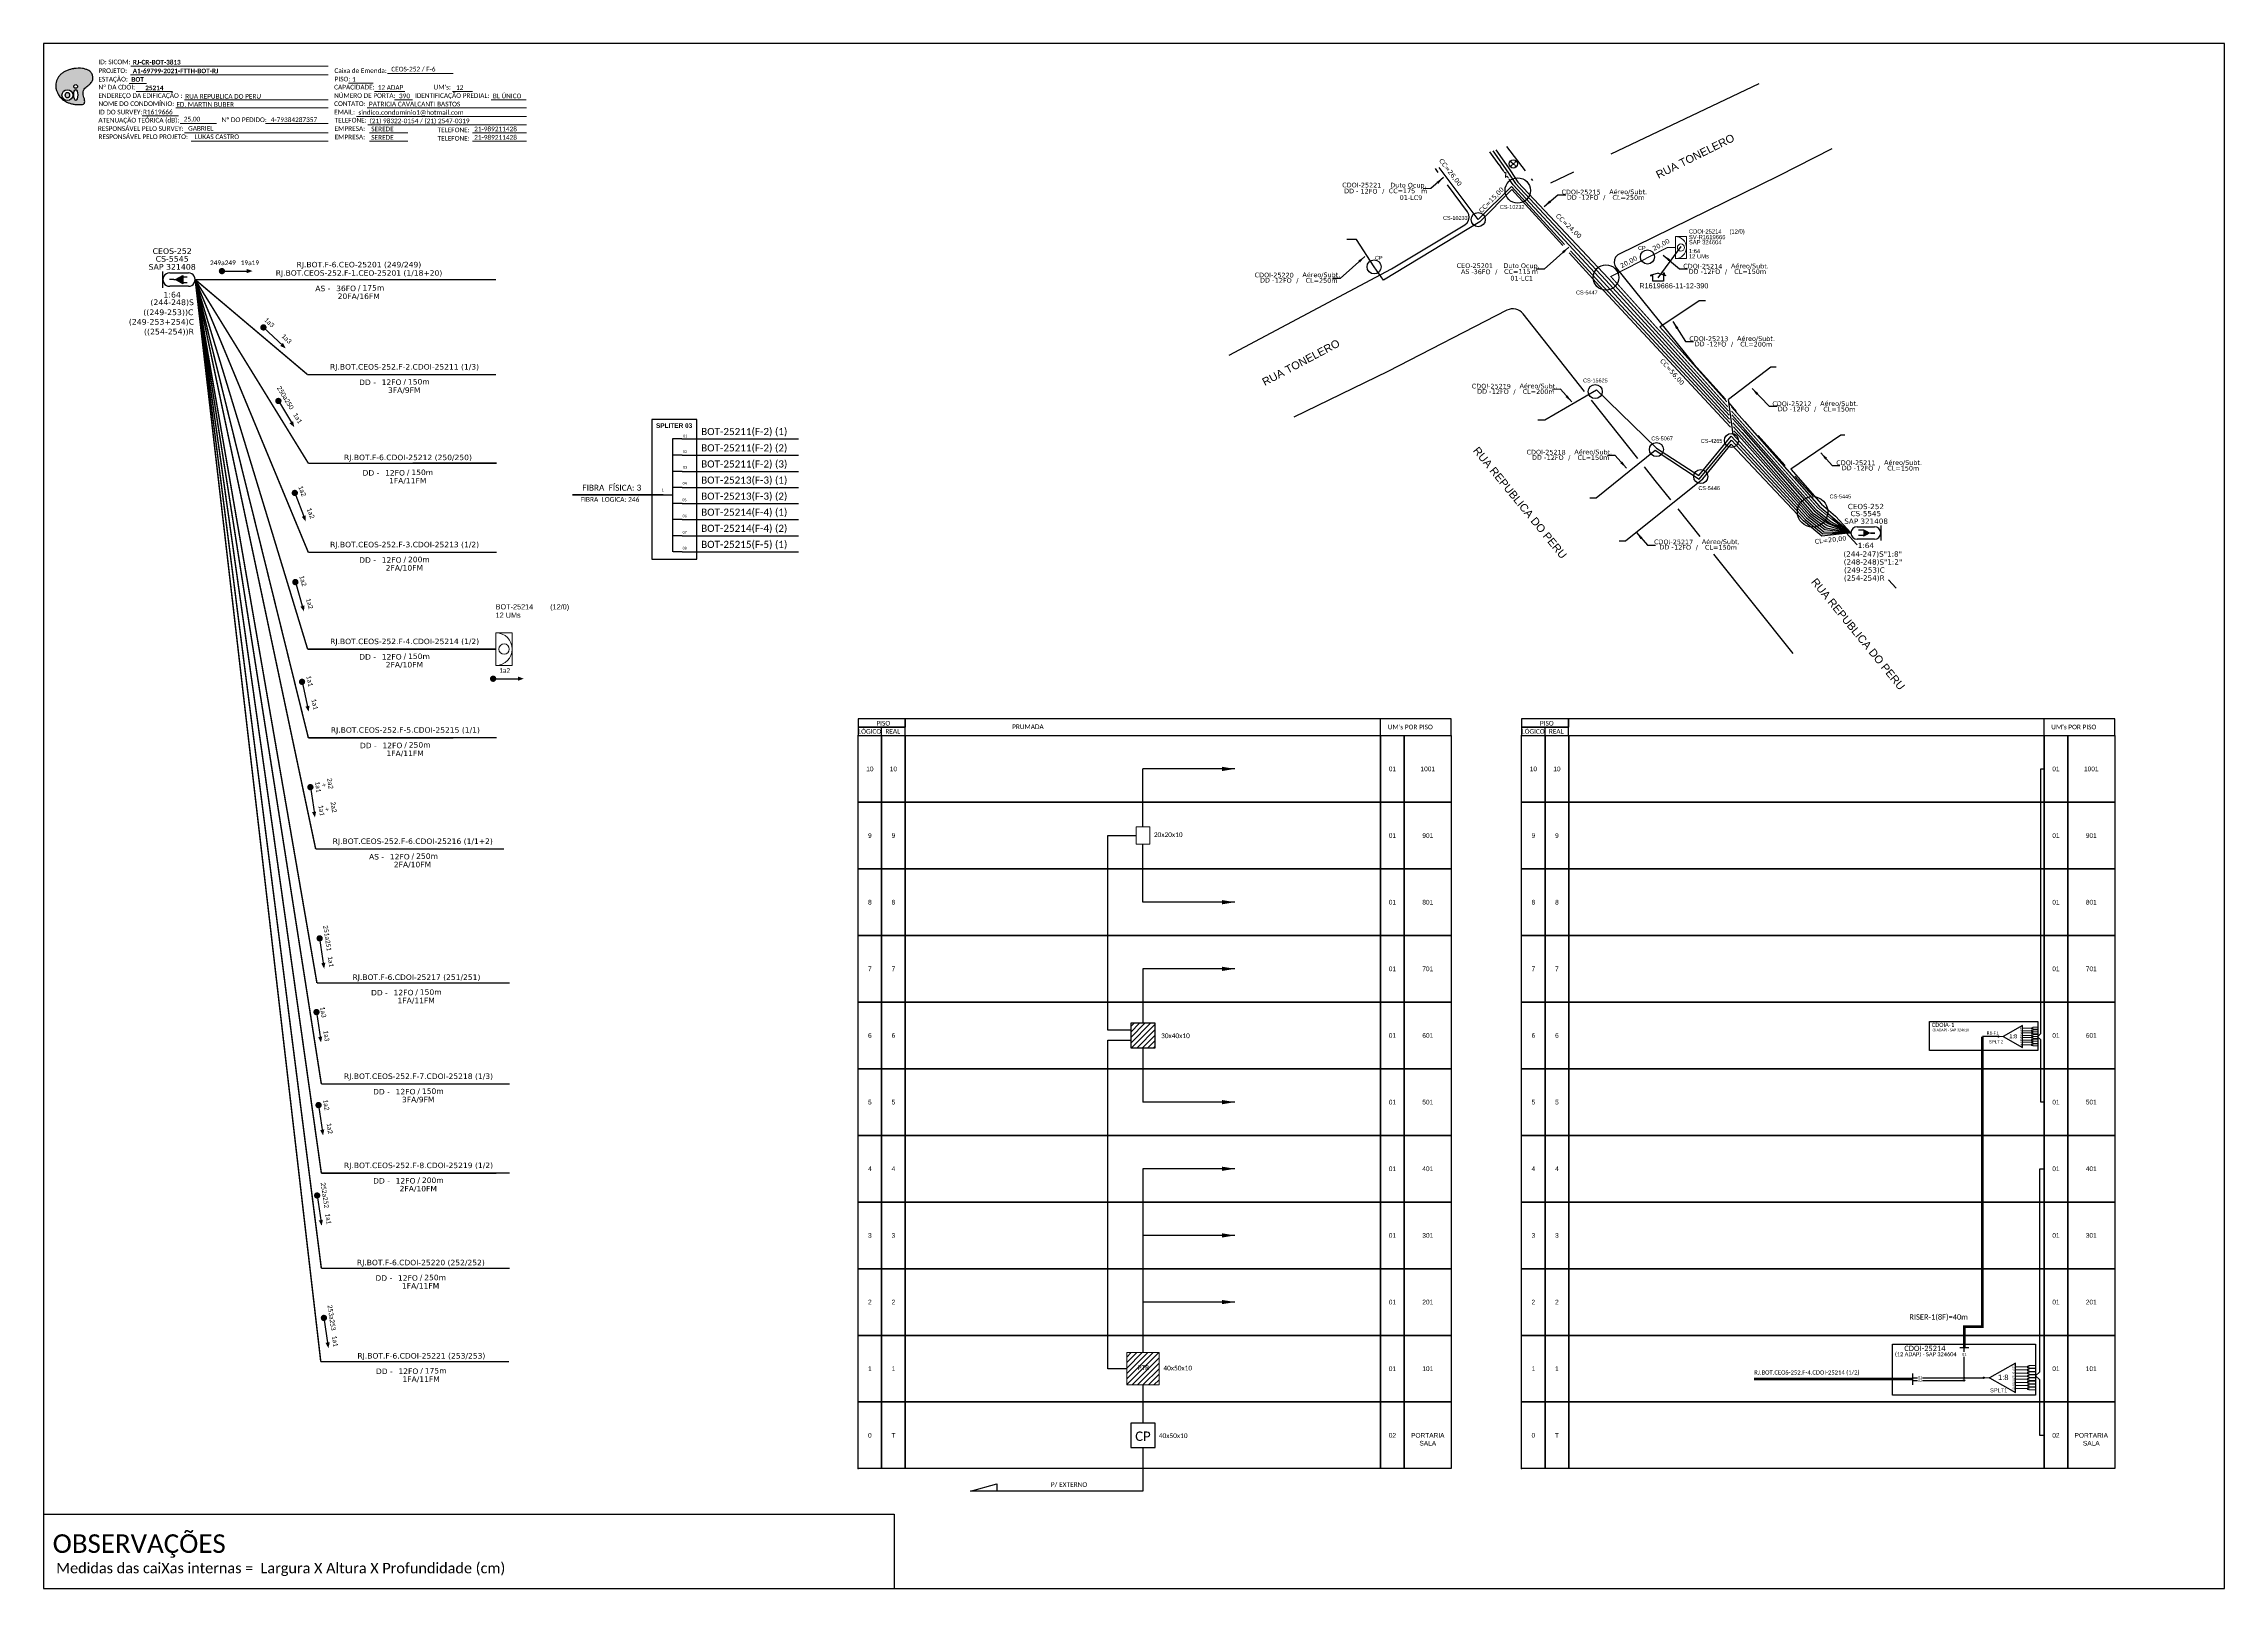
# Paper-space layout 'CDOI-25214' of a CAD drawing. Extents: x 0 to 839, y 0 to 594.
# The model-space entities are those that its viewports show. They can reach past a viewport. Long polylines and large blocks are cut down to what shows.
import ezdxf
from ezdxf.enums import TextEntityAlignment as Align

# ---------------------------------------------------------------- set-up
doc = ezdxf.new("R2010")
doc.units = 0
doc.linetypes.add('PHANTOM2', pattern=[1.25, 0.625, -0.125, 0.125, -0.125, 0.125, -0.125])
for name, color, linetype in [('10.4-Postes', 1, 'Continuous'), ('20.4-CEOS', 1, 'Continuous'), ('CAP a instalar', 1, 'Continuous'), ('CD de instalação futura', 8, 'Continuous'), ('celulas gpon', 7, 'Continuous'), ('label_cabos', 7, 'Continuous'), ('Legenda', 1, 'Continuous'), ('locais', 7, 'Continuous'), ('locais legendas', 7, 'Continuous'), ('QUADRA', 7, 'Continuous'), ('SETA', 7, 'Continuous'), ('Subida Lateral', 5, 'Continuous'), ('surveys', 7, 'Continuous'), ('surveys legendas', 7, 'Continuous')]:
    doc.layers.add(name, color=color, linetype=linetype)
for name, color, linetype, lineweight in [("20.0-LEGENDA DOS CDO'S", 1, 'Continuous', 0), ('20.1-CDO_INTERIOR', 1, 'Continuous', 0), ('40.1-ETIQUETAS', 1, 'Continuous', 20), ('Segmento Logradouro Texto', 7, 'Continuous', 0)]:
    doc.layers.add(name, color=color, linetype=linetype, lineweight=lineweight)
doc.layers.add('DROP DE CLIENTE', color=140, linetype='Continuous', plot=False)
doc.layers.add('EXTRA', color=50, linetype='Continuous', plot=False)
doc.styles.add('ARIAL', font='arial.ttf')
doc.styles.add('DIGICADE', font='arial.ttf')
doc.styles.add('MtXpl_Calibri', font='calibri.ttf')
doc.styles.add('siredit', font='verdana.ttf')
doc.styles.get("Standard").update_dxf_attribs({"font": 'arial.ttf'})
doc.styles.add('WMF-Calibri0', font='calibri.ttf')
doc.styles.add('WMF-Calibri1', font='calibrib.ttf')
doc.linetypes.add('FENCELINE1', pattern='A,0.25,-0.1,[133,ltypeshp.shx,S=0.1,R=0,X=-0.1,Y=0],-0.1,1', length=1.45)
doc.dimstyles.new('CC', dxfattribs={"dimtxt": 1, "dimasz": 2, "dimexe": 0.18, "dimexo": 0.0625, "dimgap": 0.09, "dimtad": 0, "dimdec": 0, "dimrnd": 1, "dimzin": 0, "dimdsep": 46, "dimtxsty": 'siredit', "dimblk": 'NONE', "dimcen": 0, "dimse1": 1, "dimse2": 1, "dimsd1": 1, "dimsd2": 1, "dimclrt": 7, "dimadec": 0, "dimazin": 0, "dimtfac": 1, "dimtdec": 0, "dimtofl": 0, "dimtmove": 0, "dimatfit": 3, "dimfxl": 0, "dimtolj": 1, "dimtzin": 0, "dimarcsym": 0})
doc.dimstyles.get("Standard").update_dxf_attribs({"dimtxt": 0.18, "dimasz": 0.18, "dimexe": 0.18, "dimexo": 0.0625, "dimgap": 0.09, "dimtad": 0, "dimtih": 1, "dimtoh": 1, "dimdec": 4, "dimzin": 0, "dimdsep": 46, "dimtxsty": 'Standard', "dimcen": 0.09, "dimadec": 0, "dimazin": 0, "dimtfac": 1, "dimtdec": 4, "dimtofl": 0, "dimtmove": 0, "dimatfit": 3, "dimfxl": 0, "dimtolj": 1, "dimtzin": 0, "dimarcsym": 0})

# ---------------------------------------------------------------- blocks, each defined once
blk = doc.blocks.new('OI')
h = blk.add_hatch(color=40)
edge = h.paths.add_edge_path()
edge.add_spline(control_points=[(4.35, -0.67), (3.92, -0.99), (3.26, -1.5), (2.81, -2.59), (2.9, -3.5), (3.06, -4.27), (3.31, -4.85), (3.37, -5.39), (3.4, -5.88), (3.2, -6.4), (2.54, -6.61), (1.65, -6.63), (0.55, -6.67), (-0.56, -6.42), (-1.61, -6.14), (-2.77, -5.61), (-3.92, -4.77), (-4.89, -3.7), (-5.34, -2.65), (-5.6, -1.94), (-5.85, -0.96), (-5.71, 0.47), (-5.1, 2.02), (-4.14, 3.02), (-3.3, 3.61), (-2.37, 4.16), (-1.36, 4.44), (-0.56, 4.7), (0.79, 4.85), (2.24, 4.97), (3.79, 4.57), (4.67, 4.21), (5.44, 3.65), (5.76, 2.99), (6.03, 2.21), (6.01, 1.46), (5.72, 0.64), (5.31, 0.08), (4.88, -0.38), (4.51, -0.55), (4.35, -0.67)], knot_values=[0, 0, 0, 0, 1.60434, 2.417191, 3.427595, 4.282808, 4.776746, 5.304182, 5.888771, 6.258406, 6.858137, 7.79129, 8.986195, 10.124242, 11.187857, 12.242908, 13.953784, 15.414161, 16.515391, 17.349188, 17.675853, 19.552021, 21.515531, 22.568638, 23.63245, 24.621084, 25.782718, 26.745347, 27.142653, 29.870543, 31.004649, 31.921532, 32.709589, 33.801391, 34.042471, 35.192333, 35.971461, 36.628871, 37.254359, 37.836911, 37.836911, 37.836911, 37.836911], degree=3, periodic=0)
h.paths.add_polyline_path([(1.13, -0.87, -1), (-0.04, -0.87, -1)], flags=16)
edge = h.paths.add_edge_path(flags=16)
edge.add_ellipse((0.56, -3.59), major_axis=(-0.02, 1.71), ratio=0.361305, start_angle=0, end_angle=360)
h.paths.add_polyline_path([(-0.36, -3.62, -1), (-3.8, -3.62, -1)], flags=16)
edge = h.paths.add_edge_path(flags=0)
edge.add_ellipse((-2.08, -3.62), major_axis=(0, 0.885), ratio=0.758294, start_angle=0, end_angle=360)
at = {"color": 40}
for centre, radius in [((-2.08, -3.62), 1.72), ((0.54, -0.87), 0.587)]:
    blk.add_circle(centre, radius, dxfattribs=at)
blk.add_ellipse((-2.08, -3.62), major_axis=(0, 0.885), ratio=0.758294, start_param=-3.141592653589792, end_param=3.141592653589792, dxfattribs=at)
blk.add_ellipse((0.56, -3.59), major_axis=(-0.02, 1.71), ratio=0.361305, dxfattribs=at)
at = {"color": 40, "start_tangent": (-0.800898, -0.598801), "end_tangent": (-0.800898, -0.598801)}
blk.add_spline([(4.35, -0.67), (3.2, -1.78), (2.9, -2.54), (2.92, -3.55), (3.12, -4.38), (3.28, -4.85), (3.37, -5.37), (3.35, -5.95), (3.2, -6.29), (2.66, -6.55), (1.73, -6.63), (0.54, -6.62), (-0.58, -6.41), (-1.6, -6.11), (-2.56, -5.67), (-3.95, -4.67), (-4.89, -3.56), (-5.37, -2.56), (-5.64, -1.78), (-5.72, -1.46), (-5.63, 0.42), (-4.84, 2.22), (-4.13, 2.99), (-3.27, 3.62), (-2.4, 4.09), (-1.3, 4.47), (-0.37, 4.72), (0.02, 4.77), (2.75, 4.8), (3.85, 4.53), (4.69, 4.16), (5.31, 3.68), (5.85, 2.73), (5.93, 2.5), (5.94, 1.35), (5.67, 0.62), (5.29, 0.08), (4.84, -0.36), (4.35, -0.67)], degree=3, dxfattribs=at)
blk = doc.blocks.new('CARIMBO')
at = {"color": 7, "lineweight": 0}
for points in [[(134.48, -16.3), (159.61, -16.3)], [(35.15, -20.06), (41.7, -20.06)], [(35.66, -16.79), (111.64, -16.79)], [(37.81, -23.14), (51.75, -23.14)], [(119.43, -20.02), (128.92, -20.02)], [(129.48, -23.14), (141.1, -23.14)], [(159.42, -23.14), (167.09, -23.14)], [(40.13, -32.55), (54.07, -32.55)], [(52.97, -29.48), (111.64, -29.48)], [(56.38, -26.37), (111.64, -26.37)], [(122.56, -32.72), (187.83, -32.72)], [(126.6, -29.48), (187.83, -29.48)], [(137.07, -26.37), (144.01, -26.37)], [(174.24, -26.37), (187.8, -26.37)], [(54.67, -35.52), (68.61, -35.52)], [(56.38, -39.07), (111.64, -39.07)], [(126.84, -35.96), (187.83, -35.96)], [(127.45, -39.07), (142.25, -39.07)], [(167.06, -39.07), (187.83, -39.07)], [(58.87, -42.31), (111.64, -42.31)], [(127.45, -42.31), (142.25, -42.31)], [(167.06, -42.31), (187.83, -42.31)]]:
    blk.add_lwpolyline(points, dxfattribs=at)
at = {"color": 7, "xscale": 1.213923925163967, "yscale": 1.213923925163967, "zscale": 1.213923925163967, "rotation": 0.1532896023949059}
blk.add_blockref('OI', (13.86, -20.16), dxfattribs=at)
at = {"color": 7, "lineweight": 0, "style": 'WMF-Calibri0'}
for s, height, p in [('PROJETO:', 1.793, (23.26, -16.04)), ('Caixa de Emenda:', 1.7927, (114.02, -16.04)), ('ESTAÇÃO:', 1.793, (23.26, -19.32)), ('ENDEREÇO DA EDIFICAÇÃO :', 1.7927, (23.26, -25.63)), ('Nº DA CDOI:', 1.7927, (23.26, -22.39)), ('CAPACIDADE:', 1.7927, (113.91, -22.39)), ('NÚMERO DE PORTA:', 1.7927, (113.91, -25.63)), ('PISO:', 1.793, (114.09, -19.28)), ('IDENTIFICAÇÃO PREDIAL:', 1.7927, (144.99, -25.63)), ("UM's:", 1.793, (152.15, -22.39)), ('ATENUAÇÃO TEÓRICA (dB):', 1.7927, (23.26, -35.09)), ('NOME DO CONDOMÍNIO:', 1.7927, (23.26, -28.74)), ('ID DO SURVEY:', 1.7927, (23.26, -31.97)), ('CONTATO:', 1.793, (113.91, -28.74)), ('EMAIL:', 1.793, (113.91, -31.97)), ('TELEFONE:', 1.793, (114.09, -35.09)), ('RESPONSÁVEL PELO SURVEY:', 1.7927, (23.02, -38.32)), ('RESPONSÁVEL PELO PROJETO:', 1.7927, (23.26, -41.44)), ('EMPRESA:', 1.793, (114.09, -38.32)), ('EMPRESA:', 1.793, (114.09, -41.56)), ('TELEFONE:', 1.793, (153.7, -38.83)), ('TELEFONE:', 1.793, (153.7, -42.06))]:
    blk.add_text(s, height=height, dxfattribs=at).set_placement(p)
at = {"color": 7, "lineweight": 0, "flags": 8}
for tag, p, style in [('PROJ', (36.46, -16.13), 'WMF-Calibri1'), ('CEOS-XX', (135.87, -15.46), 'WMF-Calibri0'), ('EST', (35.94, -19.41), 'WMF-Calibri1'), ('LOGRADOURO', (56.65, -25.91), 'WMF-Calibri0'), ('PISO_PTR', (120.78, -19.42), 'WMF-Calibri0'), ('CAPAC.', (130.66, -22.52), 'WMF-Calibri0'), ('N°', (138.85, -25.77), 'WMF-Calibri0'), ("UC'S", (160.78, -22.54), 'WMF-Calibri0'), ('N°PREDIO', (174.94, -25.77), 'WMF-Calibri0'), ('_ID_', (40.39, -31.94), 'WMF-Calibri0'), ('NOME_DO_COND.', (53.23, -29.02), 'WMF-Calibri0'), ('O_POTEN', (56.06, -34.68), 'WMF-Calibri0'), ('EMAIL', (123.26, -32.12), 'WMF-Calibri0'), ('NOME_DO_CONTATO', (127.3, -28.89), 'WMF-Calibri0'), ('RES_SURVEY', (57.78, -38.23), 'WMF-Calibri0'), ('RES_PROJ', (60.27, -41.47), 'WMF-Calibri0'), ('TELEFONE', (127.55, -35.36), 'WMF-Calibri0'), ('EMP_RESP_SURVEY', (128.16, -38.47), 'WMF-Calibri0'), ('EMP_RESP_PROJ', (128.16, -41.71), 'WMF-Calibri0'), ('CONT_RESP_SURVEY', (167.76, -38.47), 'WMF-Calibri0'), ('CONT_RESP_PROJ', (167.76, -41.71), 'WMF-Calibri0')]:
    blk.add_attdef(tag, p, '', height=1.79, dxfattribs=dict(at, style=style))
at = {"color": 7, "lineweight": 0, "style": 'WMF-Calibri1', "flags": 8}
blk.add_attdef("N° CDO'S", text='', height=1.79, dxfattribs=at).set_placement((44.78, -22.68), align=Align.CENTER)
blk = doc.blocks.new('ETIQUETA_RS5F')
at = {"layer": '40.1-ETIQUETAS', "color": 0, "style": 'siredit'}
blk.add_text('/', height=1.5, dxfattribs=at).set_placement((1.58, -1.95), align=Align.MIDDLE_RIGHT)
for tag, p in [('ETIQUETA_R_SECUNDARIA', (1.21, 2.1)), ('ETIQUETA_R_PRIMARIA', (1.21, 4.1)), ('F_ATIVAS/F_MORTAS', (1.14, -4.24))]:
    blk.add_attdef(tag, text='', height=1.5, dxfattribs=at).set_placement(p, align=Align.MIDDLE_CENTER)
for tag, p in [('TIPO_CABO', (-6.58, -2.12)), ('CAP_CABO', (0.4, -2.09))]:
    blk.add_attdef(tag, text='', height=1.5, dxfattribs=at).set_placement(p, align=Align.MIDDLE_RIGHT)
blk.add_attdef('METROS', text='', height=1.5, dxfattribs=at).set_placement((2.14, -1.95), align=Align.MIDDLE_LEFT)
for tag, p in [('FUSÃO_1', (0.85, -8.39)), ('FUSÃO_2', (0.85, -10.6)), ('FUSÃO_3', (0.85, -12.93)), ('FUSÃO_4', (0.85, -15.14)), ('FUSÃO_5', (0.85, -17.16))]:
    blk.add_attdef(tag, text='', height=1.5, dxfattribs=at).set_placement(p, align=Align.CENTER)
blk = doc.blocks.new('CDOI_INT')
at = {"layer": '20.1-CDO_INTERIOR', "color": 0, "lineweight": 18}
blk.add_lwpolyline([(4.25, -4.25), (4.25, 4.25), (0, 4.25), (0, -4.25)], close=True, dxfattribs=at)
blk.add_circle((2.12, 0), 1.36, dxfattribs=at)
blk.add_arc((0, 0), 4.25, 270, 90, dxfattribs=at)
at = {"layer": "20.0-LEGENDA DOS CDO'S", "color": 0, "style": 'ARIAL'}
for tag, p in [('CDO_N', (-0.08, 10.38)), ('SPLITER_1', (21.18, 10.38)), ('SAP', (-0.08, 6.23)), ('SURVEY', (-0.08, 8.2)), ('SPLITER_2', (21.19, 8.68)), ('1:XX', (5.94, -2.22)), ('UMS', (5.94, -4.24))]:
    blk.add_attdef(tag, p, '', height=1.36, dxfattribs=at)
blk.add_attdef('FIBRAS_UTILIZADAS', text='', height=1.36, dxfattribs=at).set_placement((15.34, 10.38), align=Align.CENTER)
blk = doc.blocks.new('MANHOLE_MS')
at = {"linetype": 'Continuous'}
blk.add_circle((0, 0), 0.0000101, dxfattribs=at)
blk = doc.blocks.new('SURVEY_SURVEY')
for p, q in [((0, 0.0000152), (-0.0000151, 0.0000108)), ((-0.0000151, 0.0000108), (-0.0000104, 0.0000108)), ((-0.0000103, 0), (-0.0000103, 0.0000108)), ((0.0000103, 0), (-0.0000103, 0)), ((0, 0.0000152), (0.0000151, 0.0000108)), ((0.0000101, 0.0000159), (0.0000117, 0.0000159)), ((0.0000101, 0.0000123), (0.0000101, 0.0000159)), ((0.0000151, 0.0000108), (0.0000103, 0.0000108)), ((0.0000103, 0.0000108), (0.0000103, 0)), ((0.0000117, 0.0000159), (0.0000117, 0.0000119))]:
    blk.add_line(p, q)
blk = doc.blocks.new('LEGENDA DOS CABOS')
at = {"layer": 'EXTRA', "color": 0, "style": 'siredit'}
for tag, p in [('ID', (4.6, 0.97)), ('XX', (9.03, 0.97))]:
    blk.add_attdef(tag, text='', height=0.48, rotation=359.69, dxfattribs=at).set_placement(p, align=Align.MIDDLE_CENTER)
at = {"layer": 'Legenda', "color": 0, "style": 'siredit'}
for tag, p in [('TIPO_CABO', (1.31, 0)), ('CABO', (4.69, -0.05)), ('/', (6.81, -0.05)), ('METROS', (10.03, -0.05))]:
    blk.add_attdef(tag, text='', height=0.8, rotation=359.69, dxfattribs=at).set_placement(p, align=Align.MIDDLE_CENTER)
blk = doc.blocks.new('*U86')
at = {"layer": '20.4-CEOS', "color": 7, "style": 'siredit'}
for tag, p in [('FIBRAS_SPLITTER', (0, 0)), ('FIBRAS_TOP_C', (0, -4.13)), ('RESERVA_FINAIS', (0, -5.46))]:
    blk.add_attdef(tag, p, '', height=1.01, dxfattribs=at)
for tag, p, flags in [('QTDE', (0, -9.4), 1), ('ID_ATIVIDADE', (0, -6.77), 3), ('FATOR', (0, -8.09), 1), ('FID', (0, -10.71), 1)]:
    blk.add_attdef(tag, p, '', height=1.01, dxfattribs=dict(at, flags=flags))
blk = doc.blocks.new('*U88')
at = {"layer": '20.4-CEOS', "color": 7, "style": 'siredit'}
blk.add_attdef('FIBRAS_SPLITTER', (0, 0), '', height=1.01, dxfattribs=at)
for tag, p, flags in [('QTDE', (0, -4.11), 1), ('ID_ATIVIDADE', (0, -1.48), 3), ('FATOR', (0, -2.79), 1), ('FID', (0, -5.42), 1)]:
    blk.add_attdef(tag, p, '', height=1.01, dxfattribs=dict(at, flags=flags))
blk = doc.blocks.new('*U90')
at = {"layer": '20.4-CEOS'}
for p, q in [((-4.54, 1.19), (-1.19, 1.19)), ((-1.19, -1.19), (-4.54, -1.19))]:
    blk.add_line(p, q, dxfattribs=at)
for points in [[(-3.26, 0.52), (-4.27, 0.52)], [(-1.94, 0), (-1.14, 0)], [(0, 1.44), (0, -1.43)], [(-3.26, -0.47), (-4.27, -0.47)]]:
    blk.add_lwpolyline(points, dxfattribs=at)
blk.add_lwpolyline([(-1.94, 0, 0, 1.47, 0), (-3.32, 0, 1.47, 1.47, 0)], format="xyseb", dxfattribs=at)
for centre, start, end in [((-4.54, 0), 90, 270), ((-1.19, 0), 270, 90)]:
    blk.add_arc(centre, 1.19, start, end, dxfattribs=at)
at = {"layer": '20.4-CEOS', "color": 7, "style": 'siredit'}
for tag, p in [('LOCAL', (-2.86, 4.24)), ('FID', (-2.86, 5.6)), ('SAP', (-2.81, 2.77)), ('RACIO_SPLITAGEM', (-2.86, -1.88))]:
    blk.add_attdef(tag, text='', height=1.01, dxfattribs=at).set_placement(p, align=Align.TOP_CENTER)
for tag, flags, p in [('ID_ATIVIDADE', 3, (-2.86, -3.58)), ('FATOR', 1, (-2.86, -4.89))]:
    blk.add_attdef(tag, text='', height=1.01, dxfattribs=dict(at, flags=flags)).set_placement(p, align=Align.TOP_CENTER)
at = {"layer": '20.4-CEOS', "color": 7, "style": 'siredit', "flags": 3}
blk.add_attdef('QTDE', (-4.97, -7.12), '', height=1.01, dxfattribs=at)
blk = doc.blocks.new('_None')
blk = doc.blocks.new('Inst CB DT OCUP CFOA-SM-DD-S-12')
at = {"layer": 'label_cabos', "color": 0, "style": 'siredit'}
for tag, flags, p in [('ID_ATIVIDADE', 3, (1.31, 2.67)), ('FATOR', 1, (11.56, 2.55))]:
    blk.add_attdef(tag, text='', height=1, rotation=359.69, dxfattribs=dict(at, flags=flags)).set_placement(p, align=Align.MIDDLE_CENTER)
for tag, p in [('TIPO_CABO', (1.11, 0)), ('DESTINO_CABO', (3.13, 1.26)), ('CABO', (4.69, -0.05)), ('/', (7.71, -0.05)), ('LANCE', (10.41, 0.02)), ('TIPO_CABO', (13.11, 1.24)), ('UND', (16.46, 0)), ('FID', (13.65, -1.41))]:
    blk.add_attdef(tag, text='', height=1, rotation=359.69, dxfattribs=at).set_placement(p, align=Align.MIDDLE_CENTER)
blk.add_attdef('QTDE', (11.93, -0.45), '', height=1, rotation=359.69, dxfattribs=at)
blk = doc.blocks.new('Inst CB DT OCUP CFOA-SM-AS-80-TS-36')
at = {"layer": 'label_cabos', "color": 0, "style": 'siredit'}
for tag, flags, p in [('ID_ATIVIDADE', 3, (1.31, 2.67)), ('FATOR', 1, (11.56, 2.55))]:
    blk.add_attdef(tag, text='', height=1, rotation=359.69, dxfattribs=dict(at, flags=flags)).set_placement(p, align=Align.MIDDLE_CENTER)
for tag, p in [('TIPO_CABO', (1.76, 0)), ('DESTINO_CABO', (3.13, 1.26)), ('CABO', (4.69, -0.05)), ('/', (7.71, -0.05)), ('LANCE', (10.91, 0)), ('TIPO_CABO', (13.11, 1.24)), ('UND', (15.96, 0)), ('FID', (13.15, -1.41))]:
    blk.add_attdef(tag, text='', height=1, rotation=359.69, dxfattribs=at).set_placement(p, align=Align.MIDDLE_CENTER)
blk.add_attdef('QTDE', (12.43, -0.47), '', height=1, rotation=359.69, dxfattribs=at)
blk = doc.blocks.new('SPLT_1-8_SC-APC')
at = {"color": 1, "lineweight": 0}
blk.add_lwpolyline([(-17, -7.5), (-19.3, -7.5)], dxfattribs=at)
at = {"color": 1}
blk.add_lwpolyline([(-7.4, -2.1), (-17, -7.5), (-7.4, -13), (-7.4, -2.1)], dxfattribs=at)
at = {"color": 3, "lineweight": 0}
for points in [[(-3, -3.5), (-7.4, -3.5)], [(-7.4, -4.7), (-3, -4.7)], [(-7.4, -5.8), (-3, -5.8)], [(-7.4, -7), (-3, -7)], [(-7.4, -8.1), (-3, -8.1)], [(-7.4, -9.3), (-3, -9.3)], [(-7.4, -10.4), (-3, -10.4)], [(-2.4, -3), (-2.4, -4)], [(-2.4, -3), (0, -3)], [(-2.4, -4), (0, -4)], [(-2.4, -4.2), (-2.4, -5.2)], [(-2.4, -4.2), (0, -4.2)], [(-2.4, -5.2), (0, -5.2)], [(-2.4, -5.3), (-2.4, -6.3)], [(-2.4, -5.3), (0, -5.3)], [(-2.4, -6.3), (0, -6.3)], [(-2.4, -6.5), (-2.4, -7.5)], [(-2.4, -6.5), (0, -6.5)], [(-2.4, -7.5), (0, -7.5)], [(-2.4, -7.6), (-2.4, -8.6)], [(-2.4, -7.6), (0, -7.6)], [(-2.4, -8.6), (0, -8.6)], [(-2.4, -8.8), (-2.4, -9.8)], [(-2.4, -8.8), (0, -8.8)], [(-2.4, -9.8), (0, -9.8)], [(-2.4, -9.9), (-2.4, -10.9)], [(-2.4, -9.9), (0, -9.9)], [(-7.4, -11.6), (-3, -11.6)], [(-2.4, -10.9), (0, -10.9)], [(-2.4, -11.1), (-2.4, -12.1)], [(-2.4, -11.1), (0, -11.1)], [(-2.4, -12.1), (0, -12.1)]]:
    blk.add_lwpolyline(points, dxfattribs=at)
for points in [[(-3, -3.2), (-2.4, -3.2), (-2.4, -3.8), (-3, -3.8)], [(-3, -4.4), (-2.4, -4.4), (-2.4, -5), (-3, -5)], [(-3, -5.5), (-2.4, -5.5), (-2.4, -6.1), (-3, -6.1)], [(-3, -6.7), (-2.4, -6.7), (-2.4, -7.3), (-3, -7.3)], [(-3, -7.8), (-2.4, -7.8), (-2.4, -8.4), (-3, -8.4)], [(-3, -9), (-2.4, -9), (-2.4, -9.6), (-3, -9.6)], [(-3, -10.1), (-2.4, -10.1), (-2.4, -10.7), (-3, -10.7)], [(-3, -11.3), (-2.4, -11.3), (-2.4, -11.9), (-3, -11.9)]]:
    blk.add_lwpolyline(points, close=True, dxfattribs=at)
at = {"color": 1, "style": 'ARIAL'}
for s, height, p in [('1:8', 2, (-13.9, -8.4)), ('S1', 0.75, (-8.7, -3.8)), ('S2', 0.75, (-8.7, -5)), ('S3', 0.75, (-8.7, -6.2)), ('S4', 0.75, (-8.7, -7.4)), ('S5', 0.75, (-8.7, -8.6)), ('S6', 0.75, (-8.7, -9.7)), ('S7', 0.75, (-8.7, -10.8)), ('S8', 0.75, (-8.7, -11.9))]:
    blk.add_text(s, height=height, dxfattribs=at).set_placement(p)

msp = doc.modelspace()

# ---------------------------------------------------------------- hatches: boundary and pattern name
at = {"linetype": 'FENCELINE1'}
h = msp.add_hatch(color=5, dxfattribs=at)
h.dxf.hatch_style = 1
h.paths.add_polyline_path([(-35.81, 1209.8), (-38.66, 1208.28), (-35.81, 1206.65)])
h = msp.add_hatch()
h.set_pattern_fill('ANSI31', color=1, scale=0.469565)
h.set_pattern_definition([(45, (-586.3972, 191.4943), (-1.054204, 1.054204), [])])
h.paths.add_polyline_path([(328.7, 912.93), (338.09, 912.93), (338.09, 922.32), (328.7, 922.32)])
h = msp.add_hatch(color=3)
h.dxf.hatch_style = 1
edge = h.paths.add_edge_path()
edge.add_arc((662.36, 917.23), 0.201, 0, 360)
h = msp.add_hatch()
h.set_pattern_fill('ANSI31', color=1, scale=0.469565)
h.set_pattern_definition([(45, (-121.1653, 2886.2317), (-1.054204, 1.054204), [])])
h.paths.add_polyline_path([(339.58, 795.68), (327.21, 795.68), (327.21, 783.31), (339.58, 783.31)])
h.paths.add_polyline_path([(330.92, 788.5), (336.24, 788.5), (336.24, 791.22), (330.92, 791.22)], flags=24)

# ---------------------------------------------------------------- linework, layer by layer
at = {"color": 7, "linetype": 'Continuous'}
for p, q in [((152.54, 1147.01), (152.54, 1103.58)), ((156.05, 1147.01), (152.54, 1147.01)), ((156.23, 1140.73), (152.71, 1140.73)), ((156.23, 1134.54), (152.71, 1134.54)), ((148.89, 1125.58), (152.52, 1125.58)), ((156.23, 1128.32), (152.71, 1128.32)), ((156.23, 1122.15), (152.71, 1122.15)), ((156.23, 1115.99), (152.71, 1115.99)), ((156.23, 1109.8), (152.71, 1109.8)), ((156.23, 1103.62), (152.71, 1103.62))]:
    msp.add_line(p, q, dxfattribs=at)
at = {"color": 10, "linetype": 'Continuous'}
for p, q in [((156.05, 1147.01), (201, 1147)), ((156.23, 1140.73), (201, 1140.72)), ((156.23, 1134.55), (201, 1134.54)), ((156.23, 1128.33), (201, 1128.32)), ((156.23, 1122.17), (201, 1122.15)), ((156.23, 1116), (201, 1115.99)), ((156.23, 1109.81), (201, 1109.8)), ((156.23, 1103.62), (201, 1103.61))]:
    msp.add_line(p, q, dxfattribs=at)
at = {"color": 1, "linetype": 'Continuous', "lineweight": 60}
msp.add_line((148.89, 1125.58), (114.1, 1125.47), dxfattribs=at)
at = {"color": 1}
for p, q in [((621.61, 798.98), (676.61, 798.98)), ((621.61, 779.34), (621.61, 798.98)), ((676.61, 798.98), (676.61, 779.34)), ((668.98, 791.65), (658.97, 786.01)), ((668.98, 780.37), (668.98, 791.65)), ((629.28, 787.69), (629.28, 783.29)), ((658.97, 786.01), (668.98, 780.37)), ((676.61, 779.34), (621.61, 779.34))]:
    msp.add_line(p, q, dxfattribs=at)
at = {"color": 5}
for p, q in [((647.51, 797.7), (650.95, 797.7)), ((649.21, 795.95), (649.21, 797.7)), ((649.12, 784.98), (649.12, 794.02)), ((649.12, 784.98), (649.12, 784.98))]:
    msp.add_line(p, q, dxfattribs=at)
at = {"color": 3, "lineweight": 0}
for p, q in [((673.51, 790.19), (668.98, 790.19)), ((668.98, 789), (673.51, 789)), ((673.51, 790.49), (674.11, 790.49)), ((673.51, 789.89), (673.51, 790.49)), ((674.11, 789.89), (673.51, 789.89)), ((673.51, 789.29), (674.11, 789.29)), ((673.51, 788.7), (673.51, 789.29)), ((674.11, 788.7), (673.51, 788.7)), ((674.11, 790.7), (674.11, 789.68)), ((674.11, 790.7), (676.61, 790.7)), ((674.11, 790.49), (674.11, 789.89)), ((674.11, 789.68), (676.61, 789.68)), ((674.11, 789.51), (674.11, 788.48)), ((674.11, 789.51), (676.61, 789.51)), ((674.11, 789.29), (674.11, 788.7)), ((674.11, 788.48), (676.61, 788.48)), ((674.11, 788.31), (674.11, 787.29)), ((674.11, 788.31), (676.61, 788.31)), ((668.98, 787.8), (673.51, 787.8)), ((668.98, 786.61), (673.51, 786.61)), ((668.98, 785.41), (673.51, 785.41)), ((668.98, 784.22), (673.51, 784.22)), ((668.98, 783.03), (673.51, 783.03)), ((668.98, 781.83), (673.51, 781.83)), ((673.51, 788.1), (674.11, 788.1)), ((673.51, 787.5), (673.51, 788.1)), ((674.11, 787.5), (673.51, 787.5)), ((673.51, 786.9), (674.11, 786.9)), ((673.51, 786.31), (673.51, 786.9)), ((674.11, 786.31), (673.51, 786.31)), ((673.51, 785.71), (674.11, 785.71)), ((673.51, 785.12), (673.51, 785.71)), ((674.11, 785.12), (673.51, 785.12)), ((673.51, 784.52), (674.11, 784.52)), ((673.51, 783.92), (673.51, 784.52)), ((674.11, 783.92), (673.51, 783.92)), ((673.51, 783.32), (674.11, 783.32)), ((673.51, 782.73), (673.51, 783.32)), ((674.11, 782.73), (673.51, 782.73)), ((673.51, 782.13), (674.11, 782.13)), ((673.51, 781.54), (673.51, 782.13)), ((674.11, 781.54), (673.51, 781.54)), ((674.11, 788.1), (674.11, 787.5)), ((674.11, 787.29), (676.61, 787.29)), ((674.11, 787.12), (674.11, 786.1)), ((674.11, 787.12), (676.61, 787.12)), ((674.11, 786.9), (674.11, 786.31)), ((674.11, 786.1), (676.61, 786.1)), ((674.11, 785.92), (674.11, 784.9)), ((674.11, 785.92), (676.61, 785.92)), ((674.11, 785.71), (674.11, 785.12)), ((674.11, 784.9), (676.61, 784.9)), ((674.11, 784.73), (674.11, 783.71)), ((674.11, 784.73), (676.61, 784.73)), ((674.11, 784.52), (674.11, 783.92)), ((674.11, 783.71), (676.61, 783.71)), ((674.11, 783.54), (674.11, 782.52)), ((674.11, 783.54), (676.61, 783.54)), ((674.11, 783.32), (674.11, 782.73)), ((674.11, 782.52), (676.61, 782.52)), ((674.11, 782.34), (674.11, 781.32)), ((674.11, 782.34), (676.61, 782.34)), ((674.11, 782.13), (674.11, 781.54)), ((674.11, 781.32), (676.61, 781.32))]:
    msp.add_line(p, q, dxfattribs=at)
at = {"color": 3}
for p, q in [((629.28, 786.01), (631.21, 786.01)), ((633.2, 786.01), (648.91, 786.01)), ((649.33, 786.01), (656.67, 786.01))]:
    msp.add_line(p, q, dxfattribs=at)
at = {"color": 2}
for p, q in [((629.28, 784.98), (631.21, 784.98)), ((633.21, 784.98), (649.12, 784.98))]:
    msp.add_line(p, q, dxfattribs=at)
at = {"color": 1, "lineweight": 0}
msp.add_line((658.97, 786.01), (656.67, 786.01), dxfattribs=at)
for points in [[(-89.32, 705.02), (749.25, 705.02), (749.25, 1299.02), (-89.32, 1299.02), (-89.32, 705.02)], [(232.9, 1032.94), (232.9, 1036.16)], [(241.96, 1032.94), (451.98, 1032.94), (451.98, 1039.38), (241.96, 1039.38), (241.96, 1039.38), (241.96, 1036.16)], [(424.79, 1032.94), (424.79, 1039.38)], [(488.03, 1032.94), (488.03, 1036.16)], [(497.09, 1032.94), (707.11, 1032.94), (707.11, 1039.38), (497.09, 1039.38), (497.09, 1039.38), (497.09, 1036.16)], [(679.92, 1032.94), (679.92, 1039.38)]]:
    msp.add_lwpolyline(points)
at = {"color": 7, "lineweight": 0}
for points in [[(-55.82, 1290.33), (20.16, 1290.33)], [(-4.01, 1268.26), (20.14, 1268.26)]]:
    msp.add_lwpolyline(points, dxfattribs=at)
at = {"const_width": 1.21}
for points in [[(-21.35, 1211.55, 1), (-20.14, 1211.55, 1)], [(-5.24, 1190.31, 1), (-4.36, 1189.48, 1)], [(0.64, 1162.13, 1), (1.27, 1161.09, 1)], [(7.05, 1126.81, 1), (7.48, 1125.68, 1)], [(7.31, 1092.55, 1), (7.65, 1091.38, 1)], [(9.92, 1054.21, 1), (10.18, 1053.03, 1)], [(82.92, 1054.81, 1), (84.13, 1054.81, 1)], [(16.73, 955.56, 1), (16.91, 954.36, 1)], [(15.52, 927.2, 1), (15.7, 926, 1)], [(16.31, 891.44, 1), (16.48, 890.24, 1)], [(15.77, 856.69, 1), (15.95, 855.5, 1)], [(18.38, 809.61, 1), (18.56, 808.42, 1)]]:
    msp.add_lwpolyline(points, format="xyb", close=True, dxfattribs=at)
at = {"color": 7}
msp.add_lwpolyline([(144.57, 1100.8), (161.85, 1100.8), (161.85, 1154.46), (144.57, 1154.46)], close=True, dxfattribs=at)
for points in [[(223.84, 1036.16), (241.96, 1036.16), (241.96, 1039.38), (223.84, 1039.38)], [(223.84, 1032.94), (241.96, 1032.94), (241.96, 1036.16), (223.84, 1036.16)], [(223.87, 1032.94), (232.93, 1032.94), (232.93, 1007.31), (223.87, 1007.31)], [(232.93, 1032.94), (241.98, 1032.94), (241.98, 1007.31), (232.93, 1007.31)], [(241.98, 1032.94), (424.81, 1032.94), (424.81, 1007.31), (241.98, 1007.31)], [(424.81, 1032.94), (433.87, 1032.94), (433.87, 1007.31), (424.81, 1007.31)], [(433.87, 1032.94), (451.98, 1032.94), (451.98, 1007.31), (433.87, 1007.31)], [(478.97, 1036.16), (497.09, 1036.16), (497.09, 1039.38), (478.97, 1039.38)], [(478.97, 1032.94), (497.09, 1032.94), (497.09, 1036.16), (478.97, 1036.16)], [(479, 1032.94), (488.06, 1032.94), (488.06, 1007.31), (479, 1007.31)], [(488.06, 1032.94), (497.11, 1032.94), (497.11, 1007.31), (488.06, 1007.31)], [(497.11, 1032.94), (679.94, 1032.94), (679.94, 1007.31), (497.11, 1007.31)], [(679.94, 1032.94), (689, 1032.94), (689, 1007.31), (679.94, 1007.31)], [(689, 1032.94), (707.11, 1032.94), (707.11, 1007.31), (689, 1007.31)], [(223.87, 1007.31), (232.93, 1007.31), (232.93, 981.69), (223.87, 981.69)], [(232.93, 1007.31), (241.98, 1007.31), (241.98, 981.69), (232.93, 981.69)], [(241.98, 1007.31), (424.81, 1007.31), (424.81, 981.69), (241.98, 981.69)], [(424.81, 1007.31), (433.87, 1007.31), (433.87, 981.69), (424.81, 981.69)], [(433.87, 1007.31), (451.98, 1007.31), (451.98, 981.69), (433.87, 981.69)], [(479, 1007.31), (488.06, 1007.31), (488.06, 981.69), (479, 981.69)], [(488.06, 1007.31), (497.11, 1007.31), (497.11, 981.69), (488.06, 981.69)], [(497.11, 1007.31), (679.94, 1007.31), (679.94, 981.69), (497.11, 981.69)], [(679.94, 1007.31), (689, 1007.31), (689, 981.69), (679.94, 981.69)], [(689, 1007.31), (707.11, 1007.31), (707.11, 981.69), (689, 981.69)], [(223.87, 981.69), (232.93, 981.69), (232.93, 956.06), (223.87, 956.06)], [(232.93, 981.69), (241.98, 981.69), (241.98, 956.06), (232.93, 956.06)], [(241.98, 981.69), (424.81, 981.69), (424.81, 956.06), (241.98, 956.06)], [(424.81, 981.69), (433.87, 981.69), (433.87, 956.06), (424.81, 956.06)], [(433.87, 981.69), (451.98, 981.69), (451.98, 956.06), (433.87, 956.06)], [(479, 981.69), (488.06, 981.69), (488.06, 956.06), (479, 956.06)], [(488.06, 981.69), (497.11, 981.69), (497.11, 956.06), (488.06, 956.06)], [(497.11, 981.69), (679.94, 981.69), (679.94, 956.06), (497.11, 956.06)], [(679.94, 981.69), (689, 981.69), (689, 956.06), (679.94, 956.06)], [(689, 981.69), (707.11, 981.69), (707.11, 956.06), (689, 956.06)], [(223.87, 956.06), (232.93, 956.06), (232.93, 930.44), (223.87, 930.44)], [(232.93, 956.06), (241.98, 956.06), (241.98, 930.44), (232.93, 930.44)], [(241.98, 956.06), (424.81, 956.06), (424.81, 930.44), (241.98, 930.44)], [(424.81, 956.06), (433.87, 956.06), (433.87, 930.44), (424.81, 930.44)], [(433.87, 956.06), (451.98, 956.06), (451.98, 930.44), (433.87, 930.44)], [(479, 956.06), (488.06, 956.06), (488.06, 930.44), (479, 930.44)], [(488.06, 956.06), (497.11, 956.06), (497.11, 930.44), (488.06, 930.44)], [(497.11, 956.06), (679.94, 956.06), (679.94, 930.44), (497.11, 930.44)], [(679.94, 956.06), (689, 956.06), (689, 930.44), (679.94, 930.44)], [(689, 956.06), (707.11, 956.06), (707.11, 930.44), (689, 930.44)], [(223.87, 930.44), (232.93, 930.44), (232.93, 904.81), (223.87, 904.81)], [(232.93, 930.44), (241.98, 930.44), (241.98, 904.81), (232.93, 904.81)], [(241.98, 930.44), (424.81, 930.44), (424.81, 904.81), (241.98, 904.81)], [(424.81, 930.44), (433.87, 930.44), (433.87, 904.81), (424.81, 904.81)], [(433.87, 930.44), (451.98, 930.44), (451.98, 904.81), (433.87, 904.81)], [(479, 930.44), (488.06, 930.44), (488.06, 904.81), (479, 904.81)], [(488.06, 930.44), (497.11, 930.44), (497.11, 904.81), (488.06, 904.81)], [(497.11, 930.44), (679.94, 930.44), (679.94, 904.81), (497.11, 904.81)], [(679.94, 930.44), (689, 930.44), (689, 904.81), (679.94, 904.81)], [(689, 930.44), (707.11, 930.44), (707.11, 904.81), (689, 904.81)], [(223.87, 904.81), (232.93, 904.81), (232.93, 879.19), (223.87, 879.19)], [(232.93, 904.81), (241.98, 904.81), (241.98, 879.19), (232.93, 879.19)], [(241.98, 904.81), (424.81, 904.81), (424.81, 879.19), (241.98, 879.19)], [(424.81, 904.81), (433.87, 904.81), (433.87, 879.19), (424.81, 879.19)], [(433.87, 904.81), (451.98, 904.81), (451.98, 879.19), (433.87, 879.19)], [(479, 904.81), (488.06, 904.81), (488.06, 879.19), (479, 879.19)], [(488.06, 904.81), (497.11, 904.81), (497.11, 879.19), (488.06, 879.19)], [(497.11, 904.81), (679.94, 904.81), (679.94, 879.19), (497.11, 879.19)], [(679.94, 904.81), (689, 904.81), (689, 879.19), (679.94, 879.19)], [(689, 904.81), (707.11, 904.81), (707.11, 879.19), (689, 879.19)], [(223.87, 879.19), (232.93, 879.19), (232.93, 853.56), (223.87, 853.56)], [(232.93, 879.19), (241.98, 879.19), (241.98, 853.56), (232.93, 853.56)], [(241.98, 879.19), (424.81, 879.19), (424.81, 853.56), (241.98, 853.56)], [(424.81, 879.19), (433.87, 879.19), (433.87, 853.56), (424.81, 853.56)], [(433.87, 879.19), (451.98, 879.19), (451.98, 853.56), (433.87, 853.56)], [(479, 879.19), (488.06, 879.19), (488.06, 853.56), (479, 853.56)], [(488.06, 879.19), (497.11, 879.19), (497.11, 853.56), (488.06, 853.56)], [(497.11, 879.19), (679.94, 879.19), (679.94, 853.56), (497.11, 853.56)], [(679.94, 879.19), (689, 879.19), (689, 853.56), (679.94, 853.56)], [(689, 879.19), (707.11, 879.19), (707.11, 853.56), (689, 853.56)], [(223.87, 853.56), (232.93, 853.56), (232.93, 827.94), (223.87, 827.94)], [(232.93, 853.56), (241.98, 853.56), (241.98, 827.94), (232.93, 827.94)], [(241.98, 853.56), (424.81, 853.56), (424.81, 827.94), (241.98, 827.94)], [(424.81, 853.56), (433.87, 853.56), (433.87, 827.94), (424.81, 827.94)], [(433.87, 853.56), (451.98, 853.56), (451.98, 827.94), (433.87, 827.94)], [(479, 853.56), (488.06, 853.56), (488.06, 827.94), (479, 827.94)], [(488.06, 853.56), (497.11, 853.56), (497.11, 827.94), (488.06, 827.94)], [(497.11, 853.56), (679.94, 853.56), (679.94, 827.94), (497.11, 827.94)], [(679.94, 853.56), (689, 853.56), (689, 827.94), (679.94, 827.94)], [(689, 853.56), (707.11, 853.56), (707.11, 827.94), (689, 827.94)], [(223.87, 827.94), (232.93, 827.94), (232.93, 802.31), (223.87, 802.31)], [(232.93, 827.94), (241.98, 827.94), (241.98, 802.31), (232.93, 802.31)], [(241.98, 827.94), (424.81, 827.94), (424.81, 802.31), (241.98, 802.31)], [(424.81, 827.94), (433.87, 827.94), (433.87, 802.31), (424.81, 802.31)], [(433.87, 827.94), (451.98, 827.94), (451.98, 802.31), (433.87, 802.31)], [(479, 827.94), (488.06, 827.94), (488.06, 802.31), (479, 802.31)], [(488.06, 827.94), (497.11, 827.94), (497.11, 802.31), (488.06, 802.31)], [(497.11, 827.94), (679.94, 827.94), (679.94, 802.31), (497.11, 802.31)], [(679.94, 827.94), (689, 827.94), (689, 802.31), (679.94, 802.31)], [(689, 827.94), (707.11, 827.94), (707.11, 802.31), (689, 802.31)], [(223.87, 802.31), (232.93, 802.31), (232.93, 776.69), (223.87, 776.69)], [(232.93, 802.31), (241.98, 802.31), (241.98, 776.69), (232.93, 776.69)], [(241.98, 802.31), (424.81, 802.31), (424.81, 776.69), (241.98, 776.69)], [(424.81, 802.31), (433.87, 802.31), (433.87, 776.69), (424.81, 776.69)], [(433.87, 802.31), (451.98, 802.31), (451.98, 776.69), (433.87, 776.69)], [(479, 802.31), (488.06, 802.31), (488.06, 776.69), (479, 776.69)], [(488.06, 802.31), (497.11, 802.31), (497.11, 776.69), (488.06, 776.69)], [(497.11, 802.31), (679.94, 802.31), (679.94, 776.69), (497.11, 776.69)], [(679.94, 802.31), (689, 802.31), (689, 776.69), (679.94, 776.69)], [(689, 802.31), (707.11, 802.31), (707.11, 776.69), (689, 776.69)], [(223.87, 776.69), (232.93, 776.69), (232.93, 751.06), (223.87, 751.06)], [(232.93, 776.69), (241.98, 776.69), (241.98, 751.06), (232.93, 751.06)], [(241.98, 776.69), (424.81, 776.69), (424.81, 751.06), (241.98, 751.06)], [(424.81, 776.69), (433.87, 776.69), (433.87, 751.06), (424.81, 751.06)], [(433.87, 776.69), (451.98, 776.69), (451.98, 751.06), (433.87, 751.06)], [(479, 776.69), (488.06, 776.69), (488.06, 751.06), (479, 751.06)], [(488.06, 776.69), (497.11, 776.69), (497.11, 751.06), (488.06, 751.06)], [(497.11, 776.69), (679.94, 776.69), (679.94, 751.06), (497.11, 751.06)], [(679.94, 776.69), (689, 776.69), (689, 751.06), (679.94, 751.06)], [(689, 776.69), (707.11, 776.69), (707.11, 751.06), (689, 751.06)], [(328.7, 759.18), (338.09, 759.18), (338.09, 768.57), (328.7, 768.57)]]:
    msp.add_lwpolyline(points, close=True)
at = {"color": 3, "ltscale": 0.5}
for points in [[(333.4, 997.88), (333.4, 1020.13)], [(328.7, 919.71), (319.86, 919.71), (319.86, 994.5), (330.81, 994.5)], [(333.4, 968.88), (333.4, 991.13)], [(333.4, 943.25), (333.4, 922.32)], [(327.21, 789.5), (319.86, 789.5), (319.86, 915.8), (328.7, 915.8)], [(333.4, 912.93), (333.4, 892)], [(333.4, 866.37), (333.4, 795.68)], [(333.4, 783.31), (333.4, 768.57)], [(333.4, 759.18), (333.4, 742.45), (267.04, 742.45), (277.21, 745.19)], [(277.21, 745.19), (277.21, 742.45)]]:
    msp.add_lwpolyline(points, dxfattribs=at)
at = {"color": 3}
for points in [[(679.94, 892), (678.65, 892), (678.66, 915.98), (677.43, 917.16), (678.66, 918.34), (678.65, 1020.13), (679.94, 1020.13)], [(679.94, 763.87), (678.23, 763.87), (678.23, 785.21), (676.61, 786.77), (678.23, 788.34), (678.23, 866.37), (679.94, 866.37)]]:
    msp.add_lwpolyline(points, dxfattribs=at)
at = {"color": 7, "const_width": 1.21}
msp.add_lwpolyline([(13.17, 1013.71, 1), (13.35, 1012.51, 1)], format="xyb", close=True, dxfattribs=at)
at = {"color": 0, "lineweight": 0}
msp.add_lwpolyline([(330.81, 997.88), (335.99, 997.88), (335.99, 991.13), (330.81, 991.13)], close=True, dxfattribs=at)
at = {"color": 1}
for points in [[(635.87, 923.06), (677.45, 923.06), (677.45, 911.85), (635.87, 911.85)], [(328.7, 912.93), (338.09, 912.93), (338.09, 922.32), (328.7, 922.32)]]:
    msp.add_lwpolyline(points, close=True, dxfattribs=at)
at = {"color": 5, "const_width": 1.06}
msp.add_lwpolyline([(656.2, 917.23), (656.2, 805.67), (649.23, 805.67), (649.23, 797.7)], dxfattribs=at)
at = {"color": 5}
msp.add_lwpolyline([(662.36, 917.23), (656.2, 917.23)], dxfattribs=at)
at = {"color": 1, "lineweight": 0}
msp.add_lwpolyline([(327.21, 795.68), (339.58, 795.68), (339.58, 783.31), (327.21, 783.31)], close=True, dxfattribs=at)
at = {"color": 1, "const_width": 1.06}
msp.add_lwpolyline([(568.43, 785.5), (629.28, 785.49)], dxfattribs=at)
at = {"color": 7}
msp.add_lwpolyline([(-89.24, 733.5), (237.71, 733.5), (237.71, 705.02)], dxfattribs=at)
at = {"color": 3}
for centre, radius in [((662.36, 917.23), 0.201), ((649.12, 784.98), 0.265), ((656.67, 786.01), 0.265)]:
    msp.add_circle(centre, radius, dxfattribs=at)
msp.add_arc((649.12, 786.01), 0.209, 0, 180, dxfattribs=at)
for p in [(223.87, 1032.94), (479, 1032.94), (223.87, 1007.31), (479, 1007.31), (223.87, 981.69), (479, 981.69), (223.87, 956.06), (479, 956.06), (223.87, 930.44), (479, 930.44), (223.87, 904.81), (479, 904.81), (223.87, 879.19), (479, 879.19), (223.87, 853.56), (479, 853.56), (223.87, 827.94), (479, 827.94), (223.87, 802.31), (479, 802.31), (658.97, 786.01), (223.87, 776.69), (479, 776.69), (223.87, 751.06), (479, 751.06)]:
    msp.add_point(p)
at = {"color": 3, "linetype": 'Continuous'}
for points in [[(648.93, 784.79), (648.85, 784.98), (648.93, 785.16)], [(649.12, 784.71), (648.93, 785.16), (649.12, 785.24)], [(648.93, 784.79), (648.93, 785.16), (649.12, 784.71)], [(649.12, 784.71), (649.12, 785.24), (649.3, 784.79)], [(649.3, 784.79), (649.12, 785.24), (649.3, 785.16)], [(649.3, 784.79), (649.3, 785.16), (649.38, 784.98)], [(656.48, 785.82), (656.41, 786.01), (656.48, 786.2)], [(656.67, 785.75), (656.48, 786.2), (656.67, 786.28)], [(656.48, 785.82), (656.48, 786.2), (656.67, 785.75)], [(656.67, 785.75), (656.67, 786.28), (656.86, 785.82)], [(656.86, 785.82), (656.67, 786.28), (656.86, 786.2)], [(656.86, 785.82), (656.86, 786.2), (656.94, 786.01)]]:
    msp.add_solid(points, dxfattribs=at)
at = {"layer": '10.4-Postes', "color": 1, "linetype": 'PHANTOM2'}
for points in [[(474.59, 1253.79), (477.09, 1251.76)], [(477.02, 1253.87), (474.66, 1251.68)]]:
    msp.add_lwpolyline(points, dxfattribs=at)
at = {"layer": '10.4-Postes', "color": 1}
msp.add_circle((475.84, 1252.77), 1.61, dxfattribs=at)
at = {"layer": '20.1-CDO_INTERIOR', "color": 1, "lineweight": 18}
msp.add_lwpolyline([(542.37, 1216.37), (542.38, 1224.87), (538.13, 1224.87), (538.12, 1216.37)], close=True, dxfattribs=at)
msp.add_circle((540.25, 1220.62), 1.36, dxfattribs=at)
msp.add_arc((538.12, 1220.62), 4.25, 269.97241, 89.97241, dxfattribs=at)
at = {"layer": '20.4-CEOS', "color": 5}
for p, q in [((-43.42, 1205.17), (-43.42, 1211.39)), ((-39.22, 1208.28), (-40.96, 1208.28)), ((-40.84, 1210.86), (-33.61, 1210.86)), ((-39.22, 1208.28), (-36.24, 1208.28)), ((-36.37, 1209.3), (-34.18, 1209.3)), ((-33.61, 1205.7), (-40.84, 1205.7)), ((-36.37, 1207.16), (-34.18, 1207.16)), ((608.04, 1113.23), (614.72, 1113.23)), ((608.04, 1113.23), (614.72, 1113.23)), ((614.72, 1108.46), (608.04, 1108.46)), ((614.72, 1108.46), (608.04, 1108.46))]:
    msp.add_line(p, q, dxfattribs=at)
for points in [[(-38.66, 1208.28), (-35.81, 1209.8), (-35.81, 1206.65), (-38.66, 1208.28)], [(610.59, 1111.89), (608.56, 1111.89)], [(610.59, 1111.89), (608.56, 1111.89)], [(610.59, 1109.9), (608.56, 1109.9)], [(610.59, 1109.9), (608.56, 1109.9)], [(613.22, 1110.85), (614.83, 1110.85)], [(613.22, 1110.85), (614.83, 1110.85)], [(617.11, 1113.72), (617.11, 1107.97)], [(617.11, 1113.72), (617.11, 1107.97)]]:
    msp.add_lwpolyline(points, dxfattribs=at)
msp.add_lwpolyline([(613.22, 1110.85, 0, 2.94, 0), (610.46, 1110.85, 2.94, 2.94, 0)], format="xyseb", dxfattribs=at)
msp.add_lwpolyline([(613.22, 1110.85, 0, 2.94, 0), (610.46, 1110.85, 2.94, 2.94, 0)], format="xyseb", dxfattribs=at)
for centre, start, end in [((608.04, 1110.85), 90, 270), ((608.04, 1110.85), 90, 270), ((614.72, 1110.85), 270, 90), ((614.72, 1110.85), 270, 90)]:
    msp.add_arc(centre, 2.38, start, end, dxfattribs=at)
for centre, major_axis, start_param, end_param in [((-40.84, 1208.28), (1.82, 1.82), 0.785398, 3.926991), ((-33.61, 1208.28), (-1.82, 1.82), 2.356194, 5.497787)]:
    msp.add_ellipse(centre, major_axis=major_axis, ratio=1, start_param=start_param, end_param=end_param, dxfattribs=at)
at = {"layer": 'CAP a instalar', "color": 8, "ltscale": 50}
for points in [[(469.05, 1258.13), (474.03, 1251.31), (474.79, 1250.12)], [(467.92, 1257.79), (473.66, 1249.55)], [(473.66, 1249.55), (476.66, 1245.23)], [(474.79, 1250.12), (477.57, 1245.76)], [(494.82, 1221.34), (475.19, 1242.95), (462.91, 1230.48), (425.85, 1208), (422.31, 1213.18), (415.56, 1223.64), (411.74, 1223.65)], [(511.4, 1208.09), (476.66, 1245.23)], [(512.41, 1208.7), (477.57, 1245.76)], [(508.98, 1205.76), (497.33, 1218.58)], [(511.4, 1208.09), (558.86, 1156.15)], [(512.41, 1208.7), (558.56, 1157.66)], [(508.98, 1205.76), (559.37, 1151.52)], [(557.98, 1161.29), (532.11, 1190.18), (547.32, 1200.25), (549.78, 1200.25)], [(576.85, 1174.56), (574.78, 1174.57), (558.56, 1162.13), (558.56, 1162.13)], [(485.29, 1154.33), (487.98, 1154.39), (507.81, 1165.86)], [(507.81, 1165.86), (530.9, 1143.5), (547.11, 1132.89), (559.62, 1148.07), (588.59, 1116.62)], [(589.15, 1117.15), (560.3, 1148.69), (558.56, 1162.13)], [(564.77, 1153.67), (559.7, 1159.34)], [(559.86, 1156.23), (565.02, 1150.52), (592.09, 1119.85)], [(560.07, 1154.84), (564.28, 1150.21), (591.45, 1119.3)], [(560.65, 1150.17), (562.52, 1148.14), (589.74, 1117.68)], [(564.77, 1153.67), (593.48, 1121.12)], [(505.23, 1124.36), (507.73, 1124.36), (530.37, 1142.65), (547.28, 1131.59), (559.67, 1146.51)], [(516.56, 1107.88), (518.93, 1107.89), (548.73, 1131.61), (559.63, 1145.06)], [(559.63, 1145.06), (587.46, 1115.53)], [(559.67, 1146.51), (588.05, 1116.08)], [(603.31, 1148.41), (601.76, 1148.41), (582.47, 1135.37), (594.36, 1121.96), (594.36, 1121.96)], [(605.65, 1110.85), (594.48, 1109.68), (587.46, 1115.53)], [(588.05, 1116.08), (594.83, 1110.52), (605.65, 1110.85)], [(588.59, 1116.62), (595.22, 1111.34), (605.65, 1110.85)], [(589.15, 1117.15), (595.65, 1112.14), (605.65, 1110.85)], [(589.74, 1117.68), (596.11, 1112.89), (605.65, 1110.85)], [(591.45, 1119.3), (597.52, 1114.68), (605.54, 1110.98)], [(592.09, 1119.85), (598.04, 1115.11), (605.65, 1110.92)], [(593.48, 1121.12), (598.67, 1116.76), (605.66, 1110.92)], [(594.36, 1121.96), (599.67, 1117.33), (605.65, 1110.85)]]:
    msp.add_lwpolyline(points, dxfattribs=at)
at = {"layer": 'CAP a instalar', "color": 7, "ltscale": 50}
for points in [[(462.31, 1231.34), (447.31, 1251.4)], [(495.56, 1221.78), (475.06, 1244.14), (462.31, 1231.34)], [(508.98, 1207.14), (497.82, 1219.31)], [(508.98, 1207.14), (559.17, 1153.06)], [(560.48, 1151.7), (562.54, 1149.42), (590.19, 1118.23)], [(590.17, 1118.24), (596.52, 1113.67), (605.65, 1110.85)]]:
    msp.add_lwpolyline(points, dxfattribs=at)
at = {"layer": 'CAP a instalar', "color": 7, "linetype": 'FENCELINE1', "ltscale": 50}
for points in [[(470.33, 1252.41), (466.81, 1257.44)], [(470.33, 1252.41), (470.33, 1252.41), (471.32, 1251.02), (471.94, 1250.16)], [(510.39, 1207.47), (475.8, 1244.69), (474.2, 1246.95)], [(510.39, 1207.47), (559, 1154.56)], [(560.25, 1153.21), (563.7, 1149.44), (590.78, 1118.75)], [(590.78, 1118.75), (596.84, 1114.53), (605.65, 1110.85)]]:
    msp.add_lwpolyline(points, dxfattribs=at)
at = {"layer": 'CAP a instalar', "color": 1, "ltscale": 50}
for points in [[(558.29, 1159.32, 0.4, 0.4, 0), (513.31, 1209.45, 0.4, 0.4, 0), (535, 1220.58, 0.4, 0.4, 0), (538.12, 1220.62, 0.4, 0.4, 0)], [(559.7, 1157.75, 0.4, 0.4, 0), (563.93, 1153.03, 0.4, 0.4, 0), (592.85, 1120.54, 0.4, 0.4, 0), (598.33, 1116.08, 0.4, 0.4, 0), (605.65, 1110.85, 0.4, 0.4, 0)]]:
    msp.add_lwpolyline(points, format="xyseb", dxfattribs=at)
at = {"layer": 'CAP a instalar', "color": 7, "ltscale": 7, "const_width": 0.565}
for points in [[(-31.04, 1208.28), (12.2, 1171.73)], [(-31.04, 1208.28), (12.47, 1137.65)], [(-31.04, 1208.28), (12.47, 1103.38)], [(-31.04, 1208.28), (12.47, 1032.08)], [(-31.04, 1208.28), (15.3, 989.31)], [(15.78, 937.8), (-31.04, 1208.28)], [(17.48, 898.94), (-31.04, 1208.28)], [(17.48, 864.67), (-31.04, 1208.28)], [(-31.04, 1208.28), (17.48, 828.05)], [(17.26, 792.19), (-31.04, 1208.28)], [(12.2, 1171.73), (84.62, 1171.76)], [(12.47, 1137.65), (84.91, 1137.68)], [(12.47, 1103.38), (84.93, 1103.41)], [(12.47, 1032.08), (84.91, 1032.11)], [(15.3, 989.31), (87.75, 989.34)], [(15.74, 937.8), (89.89, 937.8)], [(17.48, 898.94), (89.91, 898.97)], [(17.48, 864.67), (89.93, 864.71)], [(17.48, 828.05), (89.93, 828.08)], [(17.21, 792.19), (89.63, 792.22)]]:
    msp.add_lwpolyline(points, dxfattribs=at)
at = {"layer": 'CAP a instalar', "color": 1, "ltscale": 7, "const_width": 0.565}
for points in [[(-31.04, 1208.28), (12.2, 1066.16)], [(12.2, 1066.16), (84.62, 1066.19)]]:
    msp.add_lwpolyline(points, dxfattribs=at)
at = {"layer": 'CAP a instalar', "color": 7, "linetype": 'FENCELINE1', "ltscale": 7, "const_width": 0.467}
msp.add_lwpolyline([(-31.04, 1208.28), (84.62, 1208.28)], dxfattribs=at)
at = {"layer": 'DROP DE CLIENTE'}
msp.add_lwpolyline([(531.47, 1208.94), (540.36, 1220.97)], dxfattribs=at)
at = {"layer": 'QUADRA', "color": 116}
for points in [[(513.48, 1256.58), (570.38, 1283.74)], [(473.18, 1259.41), (480.38, 1250.09)], [(598.31, 1258.55), (577.96, 1248.18), (515.97, 1217.78), (515.16, 1216.92), (514.69, 1215.88), (514.57, 1214.76), (514.84, 1213.65), (515.34, 1212.84), (545.18, 1175.72), (557.38, 1162.25)], [(446.97, 1249.46), (445.86, 1250.96)], [(490.26, 1245.5), (499.07, 1249.71)], [(366.5, 1179.23), (428.94, 1212.41), (457.15, 1229.29), (458.04, 1230.08), (458.63, 1231.06), (458.85, 1232.17), (458.7, 1233.3), (458.18, 1234.31), (450.47, 1244.72)], [(482.71, 1247.08), (483.23, 1246.4)], [(523.76, 1139.44), (505.88, 1161.91)], [(558.59, 1160.99), (561.56, 1157.61)], [(569.97, 1148.31), (580.35, 1136.83)], [(530.42, 1131.07), (526.24, 1136.33)], [(536.39, 1123.58), (530.42, 1131.07)], [(547.62, 1109.47), (539.18, 1120.07)], [(597.95, 1117.37), (608, 1106.25)], [(583.41, 1064.5), (552.96, 1102.76)], [(620.11, 1092.86), (623.06, 1089.6)]]:
    msp.add_lwpolyline(points, dxfattribs=at)
msp.add_lwpolyline([(503.18, 1165.3), (479.6, 1195.14, 0.358625), (473.39, 1196.48), (427.61, 1172.91), (391.46, 1155.37)], format="xyb", dxfattribs=at)
at = {"layer": 'QUADRA'}
msp.add_lwpolyline([(584.05, 1132.74), (590.93, 1125.14)], dxfattribs=at)
at = {"layer": 'SETA'}
for points in [[(-20.74, 1211.55), (-10.34, 1211.55)], [(-4.8, 1189.89), (2.77, 1182.76)], [(0.95, 1161.61), (6.34, 1152.71)], [(7.26, 1126.25), (10.99, 1116.53)], [(7.48, 1091.97), (10.4, 1081.98)], [(10.05, 1053.62), (12.29, 1043.46)], [(83.53, 1054.81), (93.93, 1054.81)], [(16.82, 954.96), (18.34, 944.67)], [(15.61, 926.6), (17.13, 916.31)], [(16.39, 890.84), (17.92, 880.55)], [(15.86, 856.1), (17.38, 845.81)], [(18.47, 809.02), (19.99, 798.73)]]:
    msp.add_lwpolyline(points, dxfattribs=at)
at = {"layer": 'SETA', "color": 7}
msp.add_lwpolyline([(13.26, 1013.11), (14.78, 1002.82)], dxfattribs=at)
at = {"layer": 'SETA'}
for points in [[(-11.18, 1212.37), (-8.96, 1211.57), (-11.18, 1210.76)], [(2.73, 1183.94), (3.79, 1181.83), (1.62, 1182.76)], [(6.61, 1153.85), (7.07, 1151.53), (5.23, 1153.01)], [(11.46, 1117.61), (11.5, 1115.25), (9.95, 1117.03)], [(10.96, 1083.01), (10.81, 1080.66), (9.41, 1082.56)], [(93.09, 1055.63), (95.31, 1054.82), (93.09, 1054.01)], [(12.91, 1044.45), (12.6, 1042.11), (11.34, 1044.11)], [(19.03, 945.62), (18.56, 943.3), (17.44, 945.38)], [(17.82, 917.25), (17.35, 914.94), (16.23, 917.02)], [(18.61, 881.5), (18.13, 879.19), (17.01, 881.26)], [(18.07, 846.75), (17.6, 844.44), (16.47, 846.52)], [(20.69, 799.67), (20.21, 797.36), (19.09, 799.44)]]:
    msp.add_solid(points, dxfattribs=at)
at = {"layer": 'SETA', "color": 7}
msp.add_solid([(15.47, 1003.76), (15, 1001.45), (13.88, 1003.53)], dxfattribs=at)
at = {"layer": 'Subida Lateral', "color": 5, "const_width": 0.4}
msp.add_lwpolyline([(473.99, 1247.26), (473.43, 1248.03), (472.81, 1247.65), (472.95, 1249.46), (472.56, 1249.3), (471.94, 1250.16)], dxfattribs=at)

# ---------------------------------------------------------------- block references
ref = msp.add_blockref('CARIMBO', (-91.51, 1303.77))
ref.add_attrib('PROJ', 'A1-69799-2021-FTTH-BOT-RJ', (-55.05, 1287.63), dxfattribs={"color": 7, "lineweight": 0, "height": 1.7927, "style": 'WMF-Calibri1'})
ref.add_attrib('EST', 'BOT', (-55.57, 1284.35), dxfattribs={"color": 7, "lineweight": 0, "height": 1.793, "style": 'WMF-Calibri1'})
ref.add_attrib("N° CDO'S", '25214', dxfattribs={"color": 7, "lineweight": 0, "height": 1.793, "style": 'WMF-Calibri1'}).set_placement((-46.73, 1281.09), align=Align.CENTER)
ref.add_attrib('LOGRADOURO', 'RUA REPUBLICA DO PERU', (-34.86, 1277.86), dxfattribs={"color": 7, "lineweight": 0, "height": 1.7927, "style": 'WMF-Calibri0'})
ref.add_attrib('NOME_DO_COND.', 'ED. MARTIN BUBER', (-38.28, 1274.74), dxfattribs={"color": 7, "lineweight": 0, "height": 1.7927, "style": 'WMF-Calibri0'})
ref.add_attrib('_ID_', 'R1619666', (-51.11, 1271.83), dxfattribs={"color": 7, "lineweight": 0, "height": 1.793, "style": 'WMF-Calibri0'})
ref.add_attrib('O_POTEN', '25,00', (-35.45, 1269.09), dxfattribs={"color": 7, "lineweight": 0, "height": 1.793, "style": 'WMF-Calibri0'})
ref.add_attrib('RES_SURVEY', 'GABRIEL', (-33.73, 1265.54), dxfattribs={"color": 7, "lineweight": 0, "height": 1.793, "style": 'WMF-Calibri0'})
ref.add_attrib('RES_PROJ', 'LUKAS CASTRO', (-31.24, 1262.3), dxfattribs={"color": 7, "lineweight": 0, "height": 1.7927, "style": 'WMF-Calibri0'})
ref.add_attrib('CEOS-XX', 'CEOS-252 / F-6', (44.36, 1288.31), dxfattribs={"color": 7, "lineweight": 0, "height": 1.7927, "style": 'WMF-Calibri0'})
ref.add_attrib('CAPAC.', '12 ADAP', (39.15, 1281.25), dxfattribs={"color": 7, "lineweight": 0, "height": 1.793, "style": 'WMF-Calibri0'})
ref.add_attrib("UC'S", '12', (69.27, 1281.23), dxfattribs={"color": 7, "lineweight": 0, "height": 1.793, "style": 'WMF-Calibri0'})
ref.add_attrib('PISO_PTR', '1', (29.28, 1284.34), dxfattribs={"color": 7, "lineweight": 0, "height": 1.79, "style": 'WMF-Calibri0'})
ref.add_attrib('N°', '390', (47.34, 1278), dxfattribs={"color": 7, "lineweight": 0, "height": 1.793, "style": 'WMF-Calibri0'})
ref.add_attrib('N°PREDIO', 'BL ÚNICO', (83.43, 1278), dxfattribs={"color": 7, "lineweight": 0, "height": 1.793, "style": 'WMF-Calibri0'})
ref.add_attrib('NOME_DO_CONTATO', 'PATRICIA CAVALCANTI BASTOS', (35.79, 1274.88), dxfattribs={"color": 7, "lineweight": 0, "height": 1.7927, "style": 'WMF-Calibri0'})
ref.add_attrib('EMAIL', 'sindico.condominio1@hotmail.com', (31.75, 1271.65), dxfattribs={"color": 7, "lineweight": 0, "height": 1.7927, "style": 'WMF-Calibri0'})
ref.add_attrib('TELEFONE', '(21) 98322-0154 / (21) 2547-0319', (36.04, 1268.41), dxfattribs={"color": 7, "lineweight": 0, "height": 1.7927, "style": 'WMF-Calibri0'})
ref.add_attrib('EMP_RESP_SURVEY', 'SEREDE', (36.65, 1265.3), dxfattribs={"color": 7, "lineweight": 0, "height": 1.793, "style": 'WMF-Calibri0'})
ref.add_attrib('EMP_RESP_PROJ', 'SEREDE', (36.65, 1262.06), dxfattribs={"color": 7, "lineweight": 0, "height": 1.793, "style": 'WMF-Calibri0'})
ref.add_attrib('CONT_RESP_SURVEY', '21-989211428', (76.25, 1265.3), dxfattribs={"color": 7, "lineweight": 0, "height": 1.7927, "style": 'WMF-Calibri0'})
ref.add_attrib('CONT_RESP_PROJ', '21-989211428', (76.25, 1262.06), dxfattribs={"color": 7, "lineweight": 0, "height": 1.7927, "style": 'WMF-Calibri0'})
at = {"color": 0, "lineweight": 0}
ref = msp.add_blockref('Inst CB DT OCUP CFOA-SM-DD-S-12', (411.91, 1242.35), dxfattribs=dict(at, xscale=1.8, yscale=1.8, zscale=1.8))
ref.add_attrib('DESTINO_CABO', 'CDOI-25221', dxfattribs={"layer": 'label_cabos', "color": 0, "height": 1.8, "rotation": 359.69001, "style": 'siredit'}).set_placement((417.55, 1244.62), align=Align.MIDDLE_CENTER)
ref.add_attrib('TIPO_CABO', 'Duto Ocup.', dxfattribs={"layer": 'label_cabos', "color": 0, "height": 1.8, "rotation": 359.69001, "style": 'siredit'}).set_placement((435.5, 1244.59), align=Align.MIDDLE_CENTER)
ref.add_attrib('/', '/', dxfattribs={"layer": 'label_cabos', "color": 0, "height": 1.8, "rotation": 359.69001, "style": 'siredit'}).set_placement((425.79, 1242.26), align=Align.MIDDLE_CENTER)
ref.add_attrib('FID', '01-LC9', dxfattribs={"layer": 'label_cabos', "color": 0, "height": 1.8, "rotation": 359.69001, "style": 'siredit'}).set_placement((436.47, 1239.8), align=Align.MIDDLE_CENTER)
ref.add_attrib('LANCE', 'CC=', dxfattribs={"layer": 'label_cabos', "color": 0, "height": 1.8, "rotation": 359.69001, "style": 'siredit'}).set_placement((430.65, 1242.39), align=Align.MIDDLE_CENTER)
ref.add_attrib('UND', 'm', dxfattribs={"layer": 'label_cabos', "color": 0, "height": 1.8, "rotation": 359.69001, "style": 'siredit'}).set_placement((441.54, 1242.35), align=Align.MIDDLE_CENTER)
ref.add_attrib('CABO', '12FO', dxfattribs={"layer": 'label_cabos', "color": 0, "height": 1.8, "rotation": 359.69001, "style": 'siredit'}).set_placement((420.34, 1242.26), align=Align.MIDDLE_CENTER)
ref.add_attrib('TIPO_CABO', 'DD - ', dxfattribs={"layer": 'label_cabos', "color": 0, "height": 1.8, "rotation": 359.69001, "style": 'siredit'}).set_placement((413.91, 1242.34), align=Align.MIDDLE_CENTER)
ref.add_attrib('QTDE', '175', (433.38, 1241.53), dxfattribs={"layer": 'label_cabos', "color": 0, "height": 1.8, "rotation": 359.69001, "style": 'siredit'})
at = {"color": 3, "xscale": 0.7826086956521741, "yscale": 0.7826086956521741, "zscale": 0.7826086956521741}
msp.add_blockref('SPLT_1-8_SC-APC', (677.43, 923.13), dxfattribs=at)
at = {"layer": '20.4-CEOS', "color": 5, "lineweight": 0}
ref = msp.add_blockref('*U90', (617.11, 1110.84), dxfattribs=dict(at, xscale=2, yscale=2, zscale=2))
ref.add_attrib('FID', 'CEOS-252', dxfattribs={"color": 5, "height": 2.019, "style": 'siredit'}).set_placement((611.38, 1122.04), align=Align.TOP_CENTER)
ref.add_attrib('LOCAL', 'CS-5545', dxfattribs={"color": 5, "height": 2.019, "style": 'siredit'}).set_placement((611.38, 1119.33), align=Align.TOP_CENTER)
ref.add_attrib('SAP', 'SAP 321408', dxfattribs={"color": 5, "height": 2.019, "style": 'siredit'}).set_placement((611.48, 1116.39), align=Align.TOP_CENTER)
ref.add_attrib('RACIO_SPLITAGEM', '1:64', dxfattribs={"color": 5, "height": 2.019, "style": 'siredit'}).set_placement((611.38, 1107.07), align=Align.TOP_CENTER)
ref = msp.add_blockref('*U86', (602.75, 1101.75), dxfattribs=dict(at, xscale=2, yscale=2, zscale=2))
ref.add_attrib('FIBRAS_SPLITTER', '(244-247)S"1:8"', (602.75, 1101.75), dxfattribs={"color": 5, "height": 2.0194, "style": 'siredit'})
ref.add_attrib('FIBRAS_TOP_C', '(249-253)C', (602.98, 1095.61), dxfattribs={"color": 5, "height": 2.019, "style": 'siredit'})
ref.add_attrib('RESERVA_FINAIS', '(254-254)R', (602.92, 1092.52), dxfattribs={"color": 5, "height": 2.019, "style": 'siredit'})
ref = msp.add_blockref('*U88', (602.87, 1098.7), dxfattribs=dict(at, xscale=2, yscale=2, zscale=2))
ref.add_attrib('FIBRAS_SPLITTER', '(248-248)S"1:2"', (602.87, 1098.7), dxfattribs={"color": 5, "height": 2.0194, "style": 'siredit'})
at = {"layer": 'CAP a instalar', "color": 7, "linetype": 'FENCELINE1', "ltscale": 7}
ref = msp.add_blockref('ETIQUETA_RS5F', (30.29, 1207.86), dxfattribs=dict(at, xscale=1.411343981848631, yscale=1.411343981849711, zscale=1.411343981849999))
ref.add_attrib('ETIQUETA_R_PRIMARIA', 'RJ.BOT.F-6.CEO-25201 (249/249)', dxfattribs={"layer": '40.1-ETIQUETAS', "color": 0, "height": 2.117, "style": 'siredit'}).set_placement((31.91, 1214.04), align=Align.MIDDLE_CENTER)
ref.add_attrib('ETIQUETA_R_SECUNDARIA', 'RJ.BOT.CEOS-252.F-1.CEO-25201 (1/18+20)', dxfattribs={"layer": '40.1-ETIQUETAS', "color": 0, "height": 2.117, "style": 'siredit'}).set_placement((31.96, 1210.83), align=Align.MIDDLE_CENTER)
ref.add_attrib('TIPO_CABO', 'AS -', dxfattribs={"layer": '40.1-ETIQUETAS', "color": 0, "height": 2.117, "style": 'siredit'}).set_placement((20.95, 1204.88), align=Align.MIDDLE_RIGHT)
ref.add_attrib('CAP_CABO', '36FO', dxfattribs={"layer": '40.1-ETIQUETAS', "color": 0, "height": 2.117, "style": 'siredit'}).set_placement((30.81, 1204.91), align=Align.MIDDLE_RIGHT)
ref.add_attrib('METROS', '175m', dxfattribs={"layer": '40.1-ETIQUETAS', "color": 0, "height": 2.117, "style": 'siredit'}).set_placement((33.27, 1205.1), align=Align.MIDDLE_LEFT)
ref.add_attrib('F_ATIVAS/F_MORTAS', '20FA/16FM', dxfattribs={"layer": '40.1-ETIQUETAS', "color": 0, "height": 2.117, "style": 'siredit'}).set_placement((31.86, 1201.87), align=Align.MIDDLE_CENTER)
ref = msp.add_blockref('ETIQUETA_RS5F', (47.79, 1171.77), dxfattribs=dict(at, xscale=1.411343981848631, yscale=1.411343981849711, zscale=1.411343981849999))
ref.add_attrib('ETIQUETA_R_SECUNDARIA', 'RJ.BOT.CEOS-252.F-2.CDOI-25211 (1/3)', dxfattribs={"layer": '40.1-ETIQUETAS', "color": 0, "height": 2.117, "style": 'siredit'}).set_placement((49.46, 1174.74), align=Align.MIDDLE_CENTER)
ref.add_attrib('TIPO_CABO', 'DD -', dxfattribs={"layer": '40.1-ETIQUETAS', "color": 0, "height": 2.117, "style": 'siredit'}).set_placement((38.45, 1168.79), align=Align.MIDDLE_RIGHT)
ref.add_attrib('CAP_CABO', '12FO', dxfattribs={"layer": '40.1-ETIQUETAS', "color": 0, "height": 2.117, "style": 'siredit'}).set_placement((48.31, 1168.82), align=Align.MIDDLE_RIGHT)
ref.add_attrib('METROS', '150m', dxfattribs={"layer": '40.1-ETIQUETAS', "color": 0, "height": 2.117, "style": 'siredit'}).set_placement((50.77, 1169.01), align=Align.MIDDLE_LEFT)
ref.add_attrib('F_ATIVAS/F_MORTAS', '3FA/9FM', dxfattribs={"layer": '40.1-ETIQUETAS', "color": 0, "height": 2.117, "style": 'siredit'}).set_placement((49.36, 1165.78), align=Align.MIDDLE_CENTER)
ref = msp.add_blockref('ETIQUETA_RS5F', (49.11, 1136.94), dxfattribs=dict(at, xscale=1.411343981848631, yscale=1.411343981849711, zscale=1.411343981849999))
ref.add_attrib('ETIQUETA_R_SECUNDARIA', 'RJ.BOT.F-6.CDOI-25212 (250/250)', dxfattribs={"layer": '40.1-ETIQUETAS', "color": 0, "height": 2.117, "style": 'siredit'}).set_placement((50.78, 1139.91), align=Align.MIDDLE_CENTER)
ref.add_attrib('TIPO_CABO', 'DD -', dxfattribs={"layer": '40.1-ETIQUETAS', "color": 0, "height": 2.117, "style": 'siredit'}).set_placement((39.77, 1133.96), align=Align.MIDDLE_RIGHT)
ref.add_attrib('CAP_CABO', '12FO', dxfattribs={"layer": '40.1-ETIQUETAS', "color": 0, "height": 2.117, "style": 'siredit'}).set_placement((49.63, 1133.99), align=Align.MIDDLE_RIGHT)
ref.add_attrib('METROS', '150m', dxfattribs={"layer": '40.1-ETIQUETAS', "color": 0, "height": 2.117, "style": 'siredit'}).set_placement((52.09, 1134.18), align=Align.MIDDLE_LEFT)
ref.add_attrib('F_ATIVAS/F_MORTAS', '1FA/11FM', dxfattribs={"layer": '40.1-ETIQUETAS', "color": 0, "height": 2.117, "style": 'siredit'}).set_placement((50.68, 1130.95), align=Align.MIDDLE_CENTER)
ref = msp.add_blockref('ETIQUETA_RS5F', (47.82, 1103.42), dxfattribs=dict(at, xscale=1.411343981848631, yscale=1.411343981849711, zscale=1.411343981849999))
ref.add_attrib('ETIQUETA_R_SECUNDARIA', 'RJ.BOT.CEOS-252.F-3.CDOI-25213 (1/2)', dxfattribs={"layer": '40.1-ETIQUETAS', "color": 0, "height": 2.117, "style": 'siredit'}).set_placement((49.49, 1106.39), align=Align.MIDDLE_CENTER)
ref.add_attrib('TIPO_CABO', 'DD -', dxfattribs={"layer": '40.1-ETIQUETAS', "color": 0, "height": 2.117, "style": 'siredit'}).set_placement((38.48, 1100.43), align=Align.MIDDLE_RIGHT)
ref.add_attrib('CAP_CABO', '12FO', dxfattribs={"layer": '40.1-ETIQUETAS', "color": 0, "height": 2.117, "style": 'siredit'}).set_placement((48.34, 1100.46), align=Align.MIDDLE_RIGHT)
ref.add_attrib('METROS', '200m', dxfattribs={"layer": '40.1-ETIQUETAS', "color": 0, "height": 2.117, "style": 'siredit'}).set_placement((50.8, 1100.66), align=Align.MIDDLE_LEFT)
ref.add_attrib('F_ATIVAS/F_MORTAS', '2FA/10FM', dxfattribs={"layer": '40.1-ETIQUETAS', "color": 0, "height": 2.117, "style": 'siredit'}).set_placement((49.39, 1097.43), align=Align.MIDDLE_CENTER)
at = {"layer": 'CAP a instalar', "color": 1, "linetype": 'FENCELINE1', "ltscale": 7}
ref = msp.add_blockref('ETIQUETA_RS5F', (47.84, 1066.2), dxfattribs=dict(at, xscale=1.411343981848631, yscale=1.411343981849711, zscale=1.411343981849999))
ref.add_attrib('ETIQUETA_R_SECUNDARIA', 'RJ.BOT.CEOS-252.F-4.CDOI-25214 (1/2)', dxfattribs={"layer": '40.1-ETIQUETAS', "color": 0, "height": 2.117, "style": 'siredit'}).set_placement((49.51, 1069.17), align=Align.MIDDLE_CENTER)
ref.add_attrib('TIPO_CABO', 'DD -', dxfattribs={"layer": '40.1-ETIQUETAS', "color": 0, "height": 2.117, "style": 'siredit'}).set_placement((38.5, 1063.21), align=Align.MIDDLE_RIGHT)
ref.add_attrib('CAP_CABO', '12FO', dxfattribs={"layer": '40.1-ETIQUETAS', "color": 0, "height": 2.117, "style": 'siredit'}).set_placement((48.36, 1063.25), align=Align.MIDDLE_RIGHT)
ref.add_attrib('METROS', '150m', dxfattribs={"layer": '40.1-ETIQUETAS', "color": 0, "height": 2.117, "style": 'siredit'}).set_placement((50.82, 1063.44), align=Align.MIDDLE_LEFT)
ref.add_attrib('F_ATIVAS/F_MORTAS', '2FA/10FM', dxfattribs={"layer": '40.1-ETIQUETAS', "color": 0, "height": 2.117, "style": 'siredit'}).set_placement((49.41, 1060.21), align=Align.MIDDLE_CENTER)
at = {"layer": 'CAP a instalar', "color": 7, "linetype": 'FENCELINE1', "ltscale": 7}
ref = msp.add_blockref('ETIQUETA_RS5F', (48.11, 1032.12), dxfattribs=dict(at, xscale=1.411343981848631, yscale=1.411343981849711, zscale=1.411343981849999))
ref.add_attrib('ETIQUETA_R_SECUNDARIA', 'RJ.BOT.CEOS-252.F-5.CDOI-25215 (1/1)', dxfattribs={"layer": '40.1-ETIQUETAS', "color": 0, "height": 2.117, "style": 'siredit'}).set_placement((49.78, 1035.09), align=Align.MIDDLE_CENTER)
ref.add_attrib('TIPO_CABO', 'DD -', dxfattribs={"layer": '40.1-ETIQUETAS', "color": 0, "height": 2.117, "style": 'siredit'}).set_placement((38.77, 1029.13), align=Align.MIDDLE_RIGHT)
ref.add_attrib('CAP_CABO', '12FO', dxfattribs={"layer": '40.1-ETIQUETAS', "color": 0, "height": 2.117, "style": 'siredit'}).set_placement((48.62, 1029.16), align=Align.MIDDLE_RIGHT)
ref.add_attrib('METROS', '250m', dxfattribs={"layer": '40.1-ETIQUETAS', "color": 0, "height": 2.117, "style": 'siredit'}).set_placement((51.09, 1029.36), align=Align.MIDDLE_LEFT)
ref.add_attrib('F_ATIVAS/F_MORTAS', '1FA/11FM', dxfattribs={"layer": '40.1-ETIQUETAS', "color": 0, "height": 2.117, "style": 'siredit'}).set_placement((49.68, 1026.12), align=Align.MIDDLE_CENTER)
ref = msp.add_blockref('ETIQUETA_RS5F', (52.37, 937.07), dxfattribs=dict(at, xscale=1.411343981848631, yscale=1.411343981849711, zscale=1.411343981849999))
ref.add_attrib('ETIQUETA_R_SECUNDARIA', 'RJ.BOT.F-6.CDOI-25217 (251/251)', dxfattribs={"layer": '40.1-ETIQUETAS', "color": 0, "height": 2.117, "style": 'siredit'}).set_placement((54.04, 940.04), align=Align.MIDDLE_CENTER)
ref.add_attrib('TIPO_CABO', 'DD -', dxfattribs={"layer": '40.1-ETIQUETAS', "color": 0, "height": 2.117, "style": 'siredit'}).set_placement((43.04, 934.09), align=Align.MIDDLE_RIGHT)
ref.add_attrib('CAP_CABO', '12FO', dxfattribs={"layer": '40.1-ETIQUETAS', "color": 0, "height": 2.117, "style": 'siredit'}).set_placement((52.89, 934.12), align=Align.MIDDLE_RIGHT)
ref.add_attrib('METROS', '150m', dxfattribs={"layer": '40.1-ETIQUETAS', "color": 0, "height": 2.117, "style": 'siredit'}).set_placement((55.35, 934.32), align=Align.MIDDLE_LEFT)
ref.add_attrib('F_ATIVAS/F_MORTAS', '1FA/11FM', dxfattribs={"layer": '40.1-ETIQUETAS', "color": 0, "height": 2.117, "style": 'siredit'}).set_placement((53.94, 931.08), align=Align.MIDDLE_CENTER)
ref = msp.add_blockref('ETIQUETA_RS5F', (53.16, 898.98), dxfattribs=dict(at, xscale=1.411343981848631, yscale=1.411343981849711, zscale=1.411343981849999))
ref.add_attrib('ETIQUETA_R_SECUNDARIA', 'RJ.BOT.CEOS-252.F-7.CDOI-25218 (1/3)', dxfattribs={"layer": '40.1-ETIQUETAS', "color": 0, "height": 2.117, "style": 'siredit'}).set_placement((54.83, 901.95), align=Align.MIDDLE_CENTER)
ref.add_attrib('TIPO_CABO', 'DD -', dxfattribs={"layer": '40.1-ETIQUETAS', "color": 0, "height": 2.117, "style": 'siredit'}).set_placement((43.82, 896), align=Align.MIDDLE_RIGHT)
ref.add_attrib('CAP_CABO', '12FO', dxfattribs={"layer": '40.1-ETIQUETAS', "color": 0, "height": 2.117, "style": 'siredit'}).set_placement((53.68, 896.03), align=Align.MIDDLE_RIGHT)
ref.add_attrib('METROS', '150m', dxfattribs={"layer": '40.1-ETIQUETAS', "color": 0, "height": 2.117, "style": 'siredit'}).set_placement((56.14, 896.22), align=Align.MIDDLE_LEFT)
ref.add_attrib('F_ATIVAS/F_MORTAS', '3FA/9FM', dxfattribs={"layer": '40.1-ETIQUETAS', "color": 0, "height": 2.117, "style": 'siredit'}).set_placement((54.73, 892.99), align=Align.MIDDLE_CENTER)
ref = msp.add_blockref('ETIQUETA_RS5F', (53.17, 864.71), dxfattribs=dict(at, xscale=1.411343981848631, yscale=1.411343981849711, zscale=1.411343981849999))
ref.add_attrib('ETIQUETA_R_SECUNDARIA', 'RJ.BOT.CEOS-252.F-8.CDOI-25219 (1/2)', dxfattribs={"layer": '40.1-ETIQUETAS', "color": 0, "height": 2.117, "style": 'siredit'}).set_placement((54.84, 867.68), align=Align.MIDDLE_CENTER)
ref.add_attrib('TIPO_CABO', 'DD -', dxfattribs={"layer": '40.1-ETIQUETAS', "color": 0, "height": 2.117, "style": 'siredit'}).set_placement((43.84, 861.73), align=Align.MIDDLE_RIGHT)
ref.add_attrib('CAP_CABO', '12FO', dxfattribs={"layer": '40.1-ETIQUETAS', "color": 0, "height": 2.117, "style": 'siredit'}).set_placement((53.69, 861.76), align=Align.MIDDLE_RIGHT)
ref.add_attrib('METROS', '200m', dxfattribs={"layer": '40.1-ETIQUETAS', "color": 0, "height": 2.117, "style": 'siredit'}).set_placement((56.15, 861.95), align=Align.MIDDLE_LEFT)
ref.add_attrib('F_ATIVAS/F_MORTAS', '2FA/10FM', dxfattribs={"layer": '40.1-ETIQUETAS', "color": 0, "height": 2.117, "style": 'siredit'}).set_placement((54.74, 858.72), align=Align.MIDDLE_CENTER)
ref = msp.add_blockref('ETIQUETA_RS5F', (54.07, 827.34), dxfattribs=dict(at, xscale=1.411343981848631, yscale=1.411343981849711, zscale=1.411343981849999))
ref.add_attrib('ETIQUETA_R_SECUNDARIA', 'RJ.BOT.F-6.CDOI-25220 (252/252)', dxfattribs={"layer": '40.1-ETIQUETAS', "color": 0, "height": 2.117, "style": 'siredit'}).set_placement((55.74, 830.31), align=Align.MIDDLE_CENTER)
ref.add_attrib('TIPO_CABO', 'DD -', dxfattribs={"layer": '40.1-ETIQUETAS', "color": 0, "height": 2.117, "style": 'siredit'}).set_placement((44.73, 824.35), align=Align.MIDDLE_RIGHT)
ref.add_attrib('CAP_CABO', '12FO', dxfattribs={"layer": '40.1-ETIQUETAS', "color": 0, "height": 2.117, "style": 'siredit'}).set_placement((54.58, 824.38), align=Align.MIDDLE_RIGHT)
ref.add_attrib('METROS', '250m', dxfattribs={"layer": '40.1-ETIQUETAS', "color": 0, "height": 2.117, "style": 'siredit'}).set_placement((57.05, 824.58), align=Align.MIDDLE_LEFT)
ref.add_attrib('F_ATIVAS/F_MORTAS', '1FA/11FM', dxfattribs={"layer": '40.1-ETIQUETAS', "color": 0, "height": 2.117, "style": 'siredit'}).set_placement((55.64, 821.35), align=Align.MIDDLE_CENTER)
ref = msp.add_blockref('ETIQUETA_RS5F', (54.26, 791.48), dxfattribs=dict(at, xscale=1.411343981848631, yscale=1.411343981849711, zscale=1.411343981849999))
ref.add_attrib('ETIQUETA_R_SECUNDARIA', 'RJ.BOT.F-6.CDOI-25221 (253/253)', dxfattribs={"layer": '40.1-ETIQUETAS', "color": 0, "height": 2.117, "style": 'siredit'}).set_placement((55.93, 794.45), align=Align.MIDDLE_CENTER)
ref.add_attrib('TIPO_CABO', 'DD -', dxfattribs={"layer": '40.1-ETIQUETAS', "color": 0, "height": 2.117, "style": 'siredit'}).set_placement((44.92, 788.5), align=Align.MIDDLE_RIGHT)
ref.add_attrib('CAP_CABO', '12FO', dxfattribs={"layer": '40.1-ETIQUETAS', "color": 0, "height": 2.117, "style": 'siredit'}).set_placement((54.77, 788.53), align=Align.MIDDLE_RIGHT)
ref.add_attrib('METROS', '175m', dxfattribs={"layer": '40.1-ETIQUETAS', "color": 0, "height": 2.117, "style": 'siredit'}).set_placement((57.24, 788.72), align=Align.MIDDLE_LEFT)
ref.add_attrib('F_ATIVAS/F_MORTAS', '1FA/11FM', dxfattribs={"layer": '40.1-ETIQUETAS', "color": 0, "height": 2.117, "style": 'siredit'}).set_placement((55.83, 785.49), align=Align.MIDDLE_CENTER)
at = {"layer": 'CD de instalação futura', "color": 1, "ltscale": 11}
ref = msp.add_blockref('CDOI_INT', (84.62, 1066.19), dxfattribs=dict(at, xscale=1.470653668531895, yscale=1.470653668531895, zscale=1.470653668531895))
ref.add_attrib('CDO_N', 'BOT-25214', (84.5, 1081.46), dxfattribs={"layer": "20.0-LEGENDA DOS CDO'S", "color": 0, "height": 2, "style": 'ARIAL'})
ref.add_attrib('FIBRAS_UTILIZADAS', '     (12/0)', dxfattribs={"layer": "20.0-LEGENDA DOS CDO'S", "color": 0, "height": 2.0005, "style": 'ARIAL'}).set_placement((107.18, 1081.46), align=Align.CENTER)
ref.add_attrib('SURVEY', '12 UMs', (84.5, 1078.25), dxfattribs={"layer": "20.0-LEGENDA DOS CDO'S", "color": 0, "height": 2, "style": 'ARIAL'})
at = {"layer": 'label_cabos', "color": 0, "lineweight": 0}
ref = msp.add_blockref('LEGENDA DOS CABOS', (494.23, 1239), dxfattribs=dict(at, xscale=1.799999999999997, yscale=1.799999999999997, zscale=1.8))
ref.add_attrib('ID', 'CDOI-25215', dxfattribs={"color": 0, "height": 1.8, "rotation": 359.69001, "style": 'siredit'}).set_placement((501.86, 1241.94), align=Align.MIDDLE_CENTER)
ref.add_attrib('CABO', '12FO', dxfattribs={"color": 0, "height": 1.8, "rotation": 359.69001, "style": 'siredit'}).set_placement((505.32, 1239.86), align=Align.MIDDLE_CENTER)
ref.add_attrib('METROS', 'CL=250m', dxfattribs={"color": 0, "height": 1.8, "rotation": 359.69001, "style": 'siredit'}).set_placement((520.07, 1239.86), align=Align.MIDDLE_CENTER)
ref.add_attrib('XX', 'Aéreo/Subt.', dxfattribs={"color": 0, "height": 1.8, "rotation": 359.69001, "style": 'siredit'}).set_placement((519.98, 1242.02), align=Align.MIDDLE_CENTER)
ref.add_attrib('/', '/', dxfattribs={"color": 0, "height": 1.8, "rotation": 359.69001, "style": 'siredit'}).set_placement((510.77, 1239.86), align=Align.MIDDLE_CENTER)
ref.add_attrib('TIPO_CABO', 'DD -', dxfattribs={"color": 0, "height": 1.8, "rotation": 359.69001, "style": 'siredit'}).set_placement((499.16, 1239.94), align=Align.MIDDLE_CENTER)
ref = msp.add_blockref('LEGENDA DOS CABOS', (376.25, 1207.1), dxfattribs=dict(at, xscale=1.799999999999997, yscale=1.799999999999997, zscale=1.8))
ref.add_attrib('ID', 'CDOI-25220', dxfattribs={"color": 0, "height": 1.8, "rotation": 359.69001, "style": 'siredit'}).set_placement((383.88, 1210.03), align=Align.MIDDLE_CENTER)
ref.add_attrib('CABO', '12FO', dxfattribs={"color": 0, "height": 1.8, "rotation": 359.69001, "style": 'siredit'}).set_placement((387.34, 1207.95), align=Align.MIDDLE_CENTER)
ref.add_attrib('METROS', 'CL=250m', dxfattribs={"color": 0, "height": 1.8, "rotation": 359.69001, "style": 'siredit'}).set_placement((402.09, 1207.95), align=Align.MIDDLE_CENTER)
ref.add_attrib('XX', 'Aéreo/Subt.', dxfattribs={"color": 0, "height": 1.8, "rotation": 359.69001, "style": 'siredit'}).set_placement((402, 1210.11), align=Align.MIDDLE_CENTER)
ref.add_attrib('/', '/', dxfattribs={"color": 0, "height": 1.8, "rotation": 359.69001, "style": 'siredit'}).set_placement((392.79, 1207.95), align=Align.MIDDLE_CENTER)
ref.add_attrib('TIPO_CABO', 'DD -', dxfattribs={"color": 0, "height": 1.8, "rotation": 359.69001, "style": 'siredit'}).set_placement((381.18, 1208.04), align=Align.MIDDLE_CENTER)
ref = msp.add_blockref('Inst CB DT OCUP CFOA-SM-AS-80-TS-36', (455.39, 1211.36), dxfattribs=dict(at, xscale=1.799999999999997, yscale=1.799999999999997, zscale=1.8))
ref.add_attrib('DESTINO_CABO', 'CEO-25201', dxfattribs={"color": 0, "height": 1.8, "rotation": 359.69001, "style": 'siredit'}).set_placement((461.02, 1213.63), align=Align.MIDDLE_CENTER)
ref.add_attrib('CABO', '36FO', dxfattribs={"color": 0, "height": 1.8, "rotation": 359.69001, "style": 'siredit'}).set_placement((463.82, 1211.27), align=Align.MIDDLE_CENTER)
ref.add_attrib('TIPO_CABO', 'Duto Ocup.', dxfattribs={"color": 0, "height": 1.8, "rotation": 359.69001, "style": 'siredit'}).set_placement((478.98, 1213.6), align=Align.MIDDLE_CENTER)
ref.add_attrib('/', '/', dxfattribs={"color": 0, "height": 1.8, "rotation": 359.69001, "style": 'siredit'}).set_placement((469.27, 1211.27), align=Align.MIDDLE_CENTER)
ref.add_attrib('TIPO_CABO', 'AS - ', dxfattribs={"color": 0, "height": 1.8, "rotation": 359.69001, "style": 'siredit'}).set_placement((458.56, 1211.35), align=Align.MIDDLE_CENTER)
ref.add_attrib('FID', '01-LC1', dxfattribs={"color": 0, "height": 1.8, "rotation": 359.69001, "style": 'siredit'}).set_placement((479.05, 1208.81), align=Align.MIDDLE_CENTER)
ref.add_attrib('LANCE', 'CC=', dxfattribs={"color": 0, "height": 1.8, "rotation": 359.69001, "style": 'siredit'}).set_placement((475.02, 1211.36), align=Align.MIDDLE_CENTER)
ref.add_attrib('QTDE', '115', (477.76, 1210.51), dxfattribs={"color": 0, "height": 1.8, "rotation": 359.69001, "style": 'siredit'})
ref.add_attrib('UND', 'm', dxfattribs={"color": 0, "height": 1.8, "rotation": 359.69001, "style": 'siredit'}).set_placement((484.12, 1211.36), align=Align.MIDDLE_CENTER)
ref = msp.add_blockref('LEGENDA DOS CABOS', (541.05, 1210.5), dxfattribs=dict(at, xscale=1.799999999999997, yscale=1.799999999999997, zscale=1.8))
ref.add_attrib('ID', 'CDOI-25214', dxfattribs={"color": 0, "height": 1.8, "rotation": 359.69001, "style": 'siredit'}).set_placement((548.68, 1213.43), align=Align.MIDDLE_CENTER)
ref.add_attrib('CABO', '12FO', dxfattribs={"color": 0, "height": 1.8, "rotation": 359.69001, "style": 'siredit'}).set_placement((552.15, 1211.36), align=Align.MIDDLE_CENTER)
ref.add_attrib('METROS', 'CL=150m', dxfattribs={"color": 0, "height": 1.8, "rotation": 359.69001, "style": 'siredit'}).set_placement((566.9, 1211.36), align=Align.MIDDLE_CENTER)
ref.add_attrib('XX', 'Aéreo/Subt.', dxfattribs={"color": 0, "height": 1.8, "rotation": 359.69001, "style": 'siredit'}).set_placement((566.8, 1213.51), align=Align.MIDDLE_CENTER)
ref.add_attrib('/', '/', dxfattribs={"color": 0, "height": 1.8, "rotation": 359.69001, "style": 'siredit'}).set_placement((557.6, 1211.36), align=Align.MIDDLE_CENTER)
ref.add_attrib('TIPO_CABO', 'DD -', dxfattribs={"color": 0, "height": 1.8, "rotation": 359.69001, "style": 'siredit'}).set_placement((545.98, 1211.44), align=Align.MIDDLE_CENTER)
ref = msp.add_blockref('LEGENDA DOS CABOS', (543.38, 1182.59), dxfattribs=dict(at, xscale=1.799999999999997, yscale=1.799999999999997, zscale=1.8))
ref.add_attrib('ID', 'CDOI-25213', dxfattribs={"color": 0, "height": 1.8, "rotation": 359.69001, "style": 'siredit'}).set_placement((551.01, 1185.53), align=Align.MIDDLE_CENTER)
ref.add_attrib('CABO', '12FO', dxfattribs={"color": 0, "height": 1.8, "rotation": 359.69001, "style": 'siredit'}).set_placement((554.47, 1183.45), align=Align.MIDDLE_CENTER)
ref.add_attrib('METROS', 'CL=200m', dxfattribs={"color": 0, "height": 1.8, "rotation": 359.69001, "style": 'siredit'}).set_placement((569.23, 1183.45), align=Align.MIDDLE_CENTER)
ref.add_attrib('XX', 'Aéreo/Subt.', dxfattribs={"color": 0, "height": 1.8, "rotation": 359.69001, "style": 'siredit'}).set_placement((569.13, 1185.6), align=Align.MIDDLE_CENTER)
ref.add_attrib('/', '/', dxfattribs={"color": 0, "height": 1.8, "rotation": 359.69001, "style": 'siredit'}).set_placement((559.93, 1183.45), align=Align.MIDDLE_CENTER)
ref.add_attrib('TIPO_CABO', 'DD -', dxfattribs={"color": 0, "height": 1.8, "rotation": 359.69001, "style": 'siredit'}).set_placement((548.31, 1183.53), align=Align.MIDDLE_CENTER)
ref = msp.add_blockref('LEGENDA DOS CABOS', (459.73, 1164.36), dxfattribs=dict(at, xscale=1.799999999999997, yscale=1.800000000000001, zscale=1.8))
ref.add_attrib('ID', 'CDOI-25219', dxfattribs={"color": 0, "height": 1.8, "rotation": 359.69001, "style": 'siredit'}).set_placement((467.36, 1167.29), align=Align.MIDDLE_CENTER)
ref.add_attrib('CABO', '12FO', dxfattribs={"color": 0, "height": 1.8, "rotation": 359.69001, "style": 'siredit'}).set_placement((470.82, 1165.21), align=Align.MIDDLE_CENTER)
ref.add_attrib('METROS', 'CL=200m', dxfattribs={"color": 0, "height": 1.8, "rotation": 359.69001, "style": 'siredit'}).set_placement((485.57, 1165.21), align=Align.MIDDLE_CENTER)
ref.add_attrib('XX', 'Aéreo/Subt.', dxfattribs={"color": 0, "height": 1.8, "rotation": 359.69001, "style": 'siredit'}).set_placement((485.48, 1167.37), align=Align.MIDDLE_CENTER)
ref.add_attrib('/', '/', dxfattribs={"color": 0, "height": 1.8, "rotation": 359.69001, "style": 'siredit'}).set_placement((476.27, 1165.21), align=Align.MIDDLE_CENTER)
ref.add_attrib('TIPO_CABO', 'DD -', dxfattribs={"color": 0, "height": 1.8, "rotation": 359.69001, "style": 'siredit'}).set_placement((464.66, 1165.29), align=Align.MIDDLE_CENTER)
ref = msp.add_blockref('LEGENDA DOS CABOS', (575.33, 1157.61), dxfattribs=dict(at, xscale=1.799999999999997, yscale=1.800000000000001, zscale=1.8))
ref.add_attrib('ID', 'CDOI-25212', dxfattribs={"color": 0, "height": 1.8, "rotation": 359.69001, "style": 'siredit'}).set_placement((582.96, 1160.55), align=Align.MIDDLE_CENTER)
ref.add_attrib('CABO', '12FO', dxfattribs={"color": 0, "height": 1.8, "rotation": 359.69001, "style": 'siredit'}).set_placement((586.43, 1158.47), align=Align.MIDDLE_CENTER)
ref.add_attrib('METROS', 'CL=150m', dxfattribs={"color": 0, "height": 1.8, "rotation": 359.69001, "style": 'siredit'}).set_placement((601.18, 1158.47), align=Align.MIDDLE_CENTER)
ref.add_attrib('XX', 'Aéreo/Subt.', dxfattribs={"color": 0, "height": 1.8, "rotation": 359.69001, "style": 'siredit'}).set_placement((601.09, 1160.63), align=Align.MIDDLE_CENTER)
ref.add_attrib('/', '/', dxfattribs={"color": 0, "height": 1.8, "rotation": 359.69001, "style": 'siredit'}).set_placement((591.88, 1158.47), align=Align.MIDDLE_CENTER)
ref.add_attrib('TIPO_CABO', 'DD -', dxfattribs={"color": 0, "height": 1.8, "rotation": 359.69001, "style": 'siredit'}).set_placement((580.26, 1158.55), align=Align.MIDDLE_CENTER)
ref = msp.add_blockref('LEGENDA DOS CABOS', (480.81, 1138.98), dxfattribs=dict(at, xscale=1.799999999999997, yscale=1.8, zscale=1.8))
ref.add_attrib('ID', 'CDOI-25218', dxfattribs={"color": 0, "height": 1.8, "rotation": 359.69001, "style": 'siredit'}).set_placement((488.44, 1141.92), align=Align.MIDDLE_CENTER)
ref.add_attrib('CABO', '12FO', dxfattribs={"color": 0, "height": 1.8, "rotation": 359.69001, "style": 'siredit'}).set_placement((491.91, 1139.84), align=Align.MIDDLE_CENTER)
ref.add_attrib('METROS', 'CL=150m', dxfattribs={"color": 0, "height": 1.8, "rotation": 359.69001, "style": 'siredit'}).set_placement((506.66, 1139.84), align=Align.MIDDLE_CENTER)
ref.add_attrib('XX', 'Aéreo/Subt.', dxfattribs={"color": 0, "height": 1.8, "rotation": 359.69001, "style": 'siredit'}).set_placement((506.56, 1141.99), align=Align.MIDDLE_CENTER)
ref.add_attrib('/', '/', dxfattribs={"color": 0, "height": 1.8, "rotation": 359.69001, "style": 'siredit'}).set_placement((497.36, 1139.84), align=Align.MIDDLE_CENTER)
ref.add_attrib('TIPO_CABO', 'DD -', dxfattribs={"color": 0, "height": 1.8, "rotation": 359.69001, "style": 'siredit'}).set_placement((485.74, 1139.92), align=Align.MIDDLE_CENTER)
ref = msp.add_blockref('LEGENDA DOS CABOS', (599.92, 1134.92), dxfattribs=dict(at, xscale=1.800000000000011, yscale=1.800000000000001, zscale=1.8))
ref.add_attrib('ID', 'CDOI-25211', dxfattribs={"color": 0, "height": 1.8, "rotation": 359.69001, "style": 'siredit'}).set_placement((607.55, 1137.85), align=Align.MIDDLE_CENTER)
ref.add_attrib('CABO', '12FO', dxfattribs={"color": 0, "height": 1.8, "rotation": 359.69001, "style": 'siredit'}).set_placement((611.01, 1135.77), align=Align.MIDDLE_CENTER)
ref.add_attrib('METROS', 'CL=150m', dxfattribs={"color": 0, "height": 1.8, "rotation": 359.69001, "style": 'siredit'}).set_placement((625.76, 1135.77), align=Align.MIDDLE_CENTER)
ref.add_attrib('XX', 'Aéreo/Subt.', dxfattribs={"color": 0, "height": 1.8, "rotation": 359.69001, "style": 'siredit'}).set_placement((625.67, 1137.93), align=Align.MIDDLE_CENTER)
ref.add_attrib('/', '/', dxfattribs={"color": 0, "height": 1.8, "rotation": 359.69001, "style": 'siredit'}).set_placement((616.46, 1135.77), align=Align.MIDDLE_CENTER)
ref.add_attrib('TIPO_CABO', 'DD -', dxfattribs={"color": 0, "height": 1.8, "rotation": 359.69001, "style": 'siredit'}).set_placement((604.85, 1135.86), align=Align.MIDDLE_CENTER)
ref = msp.add_blockref('LEGENDA DOS CABOS', (529.82, 1104.47), dxfattribs=dict(at, xscale=1.799999999999997, yscale=1.799999999999997, zscale=1.8))
ref.add_attrib('ID', 'CDOI-25217', dxfattribs={"color": 0, "height": 1.8, "rotation": 359.69001, "style": 'siredit'}).set_placement((537.46, 1107.4), align=Align.MIDDLE_CENTER)
ref.add_attrib('CABO', '12FO', dxfattribs={"color": 0, "height": 1.8, "rotation": 359.69001, "style": 'siredit'}).set_placement((540.92, 1105.32), align=Align.MIDDLE_CENTER)
ref.add_attrib('METROS', 'CL=150m', dxfattribs={"color": 0, "height": 1.8, "rotation": 359.69001, "style": 'siredit'}).set_placement((555.67, 1105.32), align=Align.MIDDLE_CENTER)
ref.add_attrib('XX', 'Aéreo/Subt.', dxfattribs={"color": 0, "height": 1.8, "rotation": 359.69001, "style": 'siredit'}).set_placement((555.58, 1107.48), align=Align.MIDDLE_CENTER)
ref.add_attrib('/', '/', dxfattribs={"color": 0, "height": 1.8, "rotation": 359.69001, "style": 'siredit'}).set_placement((546.37, 1105.32), align=Align.MIDDLE_CENTER)
ref.add_attrib('TIPO_CABO', 'DD -', dxfattribs={"color": 0, "height": 1.8, "rotation": 359.69001, "style": 'siredit'}).set_placement((534.76, 1105.41), align=Align.MIDDLE_CENTER)
at = {"layer": 'locais', "color": 30}
for p, xscale, yscale, zscale in [((477.53, 1242.55), 483840, 483840, 483840), ((462.32, 1231.34), 268800, 268800, 268800), ((527.4, 1216.98), 268800, 268800, 268800), ((422.31, 1213.18), 268800, 268800, 268800), ((511.45, 1209.08), 483840, 483840, 483840), ((507.31, 1165.21), 268800, 268800, 268800), ((559.69, 1146.43), 268800, 268800, 268800), ((530.86, 1142.94), 268800, 268800, 268800), ((547.89, 1132.53), 268800, 268800, 268800), ((590.9, 1118.98), 580608, 580608, 580608)]:
    msp.add_blockref('MANHOLE_MS', p, dxfattribs=dict(at, xscale=xscale, yscale=yscale, zscale=zscale))
at = {"layer": 'surveys', "color": 255, "xscale": 200000, "yscale": 200000, "zscale": 200000}
msp.add_blockref('SURVEY_SURVEY', (531.5, 1207.69), dxfattribs=at)

# ---------------------------------------------------------------- texts
at = {"color": 7, "lineweight": 0, "style": 'WMF-Calibri0'}
for s, p in [('ID: SICOM: ', (-68.22, 1291.08)), ('Nº DO PEDIDO:', (-20.88, 1268.84))]:
    msp.add_text(s, height=1.7927, dxfattribs=at).set_placement(p)
at = {"style": 'WMF-Calibri0'}
for s, height, p in [('  LÓGICO', 1.8, (222.6, 1033.64)), ('     PISO', 1.8, (227.72, 1036.79)), ('    REAL', 1.8, (231.81, 1033.68)), ('PRUMADA', 1.8, (283.09, 1035.43)), ("UM's POR PISO", 1.8, (427.55, 1035.34)), ('  LÓGICO', 1.8, (477.73, 1033.64)), ('     PISO', 1.8, (482.86, 1036.79)), ('    REAL', 1.8, (486.94, 1033.68)), ("UM's POR PISO", 1.8, (682.68, 1035.34)), ('20x20x10', 1.813, (337.6, 993.94)), ('30x40x10', 1.813, (340.38, 916.6)), ('PTR', 1.813, (331.37, 788.97)), ('40x50x10', 1.813, (341.26, 788.83)), ('CP', 3.627, (330.43, 761.72)), ('40x50x10', 1.813, (339.51, 762.83)), ('P/ EXTERNO', 1.813, (297.95, 744.02))]:
    msp.add_text(s, height=height, dxfattribs=at).set_placement(p)
at = {"color": 7, "linetype": 'FENCELINE1', "style": 'MtXpl_Calibri'}
for s, height, p in [('2a2', 1.815, (19.71, 1016.45)), ('+', 1.81, (17.52, 1014.46)), ('2a2', 1.815, (21.03, 1007.42)), ('+', 1.81, (18.68, 1005.16))]:
    msp.add_text(s, height=height, rotation=278.4077, dxfattribs=at).set_placement(p)
at = {"style": 'ARIAL'}
for s, height, p in [('10', 1.8, (228.4, 1020.13)), ('10', 1.8, (237.45, 1020.13)), ('01', 1.8, (429.34, 1020.13)), ('1001', 1.8, (442.93, 1020.13)), ('10', 1.8, (483.53, 1020.13)), ('10', 1.8, (492.59, 1020.13)), ('01', 1.8, (684.47, 1020.13)), ('1001', 1.8, (698.06, 1020.13)), ('9', 1.8, (228.4, 994.5)), ('9', 1.8, (237.45, 994.5)), ('01', 1.8, (429.34, 994.5)), ('901', 1.8, (442.93, 994.5)), ('9', 1.8, (483.53, 994.5)), ('9', 1.8, (492.59, 994.5)), ('01', 1.8, (684.47, 994.5)), ('901', 1.8, (698.06, 994.5)), ('8', 1.8, (228.4, 968.88)), ('8', 1.8, (237.45, 968.88)), ('01', 1.8, (429.34, 968.88)), ('801', 1.8, (442.93, 968.88)), ('8', 1.8, (483.53, 968.88)), ('8', 1.8, (492.59, 968.88)), ('01', 1.8, (684.47, 968.88)), ('801', 1.8, (698.06, 968.88)), ('7', 1.8, (228.4, 943.25)), ('7', 1.8, (237.45, 943.25)), ('01', 1.8, (429.34, 943.25)), ('701', 1.8, (442.93, 943.25)), ('7', 1.8, (483.53, 943.25)), ('7', 1.8, (492.59, 943.25)), ('01', 1.8, (684.47, 943.25)), ('701', 1.8, (698.06, 943.25)), ('6', 1.8, (228.4, 917.63)), ('6', 1.8, (237.45, 917.63)), ('01', 1.8, (429.34, 917.63)), ('601', 1.8, (442.93, 917.63)), ('6', 1.8, (483.53, 917.63)), ('6', 1.8, (492.59, 917.63)), ('01', 1.8, (684.47, 917.63)), ('601', 1.8, (698.06, 917.63)), ('5', 1.8, (228.4, 892)), ('5', 1.8, (237.45, 892)), ('01', 1.8, (429.34, 892)), ('501', 1.8, (442.93, 892)), ('5', 1.8, (483.53, 892)), ('5', 1.8, (492.59, 892)), ('01', 1.8, (684.47, 892)), ('501', 1.8, (698.06, 892)), ('4', 1.8, (228.4, 866.37)), ('4', 1.8, (237.45, 866.37)), ('01', 1.8, (429.34, 866.37)), ('401', 1.8, (442.93, 866.37)), ('4', 1.8, (483.53, 866.37)), ('4', 1.8, (492.59, 866.37)), ('01', 1.8, (684.47, 866.37)), ('401', 1.8, (698.06, 866.37)), ('3', 1.8, (228.4, 840.75)), ('3', 1.8, (237.45, 840.75)), ('01', 1.8, (429.34, 840.75)), ('301', 1.8, (442.93, 840.75)), ('3', 1.8, (483.53, 840.75)), ('3', 1.8, (492.59, 840.75)), ('01', 1.8, (684.47, 840.75)), ('301', 1.8, (698.06, 840.75)), ('2', 1.8, (228.4, 815.12)), ('2', 1.8, (237.45, 815.12)), ('01', 1.8, (429.34, 815.12)), ('201', 1.8, (442.93, 815.12)), ('2', 1.8, (483.53, 815.12)), ('2', 1.8, (492.59, 815.12)), ('01', 1.8, (684.47, 815.12)), ('201', 1.8, (698.06, 815.12)), ('1', 1.8, (228.4, 789.5)), ('1', 1.8, (237.45, 789.5)), ('01', 1.8, (429.34, 789.5)), ('101', 1.8, (442.93, 789.5)), ('1', 1.8, (483.53, 789.5)), ('1', 1.8, (492.59, 789.5)), ('01', 1.035, (649.24, 795)), ('01', 1.8, (684.47, 789.5)), ('101', 1.8, (698.06, 789.5)), ('02', 1.035, (632.22, 784.95)), ('01', 1.035, (632.26, 786.17)), ('0', 1.8, (228.4, 763.87)), ('T', 1.8, (237.45, 763.87)), ('02', 1.8, (429.34, 763.87)), ('PORTARIA', 1.8, (442.93, 763.87)), ('0', 1.8, (483.53, 763.87)), ('T', 1.8, (492.59, 763.87)), ('02', 1.8, (684.47, 763.87)), ('PORTARIA', 1.8, (698.06, 763.87)), ('SALA', 1.8, (442.93, 760.84)), ('SALA', 1.8, (698.06, 760.84))]:
    msp.add_text(s, height=height, dxfattribs=at).set_placement(p, align=Align.MIDDLE_CENTER)
at = {"color": 1}
for s, height, style, p in [('CDOIA-', 1.565, 'WMF-Calibri0', (636.79, 920.93)), ('1', 1.57, 'WMF-Calibri0', (644.14, 920.93)), ('CDOI-25214', 2.071, 'WMF-Calibri0', (626.16, 796.28)), ('RJ.BOT.CEOS-252.F-4.CDOI-25214 (1/2)', 1.6299, 'WMF-Calibri0', (568.43, 787.23)), ('S1', 0.776, 'ARIAL', (667.56, 789.91)), ('S2', 0.776, 'ARIAL', (667.56, 788.68)), ('1:8', 2.071, 'ARIAL', (662.21, 785.13)), ('S3', 0.776, 'ARIAL', (667.56, 787.43)), ('S4', 0.776, 'ARIAL', (667.56, 786.21)), ('S5', 0.776, 'ARIAL', (667.56, 784.95)), ('S6', 0.776, 'ARIAL', (667.56, 783.79)), ('S7', 0.776, 'ARIAL', (667.56, 782.66)), ('S8', 0.776, 'ARIAL', (667.56, 781.5))]:
    msp.add_text(s, height=height, dxfattribs=dict(at, style=style)).set_placement(p)
at = {"color": 1, "style": 'WMF-Calibri0'}
for s, height, p in [('(8 ADAP) - SAP 324610', 0.9783, (644.03, 919.25)), ('(12 ADAP) - SAP 324604', 1.5652, (634.42, 794.28))]:
    msp.add_text(s, height=height, dxfattribs=at).set_placement(p, align=Align.CENTER)
at = {"color": 5, "style": 'WMF-Calibri0'}
for s, height, p in [('R1-F', 1.252, (657.86, 917.95)), ('RISER-1(8F)=40m', 2.0705, (628.1, 808.35))]:
    msp.add_text(s, height=height, dxfattribs=at).set_placement(p)
at = {"color": 7, "style": 'ARIAL'}
for s, height, p in [('SPLT', 1.174, (660.82, 914.61)), ('2', 1.17, (663.7, 914.61))]:
    msp.add_text(s, height=height, dxfattribs=at).set_placement(p, align=Align.CENTER)
at = {"color": 5, "style": 'ARIAL'}
msp.add_text('1', height=1.17, dxfattribs=at).set_placement((662.06, 917.92), align=Align.CENTER)
at = {"style": 'ARIAL'}
msp.add_text('SPLT1', height=1.553, dxfattribs=at).set_placement((662.45, 780.4), align=Align.CENTER)
at = {"color": 7, "style": 'WMF-Calibri0'}
msp.add_text('OBSERVAÇÕES', height=7.1308, dxfattribs=at).set_placement((-85.83, 718.67))
at = {"attachment_point": 5}
for s, insert, char_height, width in [('{\\fCalibri|b0|i0|c0|p34;\\C7;249a249}', (-20.39, 1214.73), 1.815, 30.6841), ('{\\fCalibri|b0|i0|c0|p34;\\C7;19a19}', (-10, 1214.73), 1.815, 30.6841), ('{\\fArial|b1|i0|c0|p34;\\C10;SPLITER 03}', (153.13, 1152.13), 1.7753, 17.28), ('\\pt9;{\\fCalibri|b0|i0|c0|p34;\\C7;BOT-25211(F-2) (1)}', (180.09, 1149.56), 2.7432, 40.9104), ('\\C7;\\fArial|b0|i0|;\\H1.0273588255048;02 ', (157.35, 1142.15), 1.7753, 3.7582), ('\\C7;\\fArial|b0|i0|;\\H1.0273588255048;01 ', (157.4, 1148.15), 1.7753, 3.5602), ('\\pt9;{\\fCalibri|b0|i0|c0|p34;\\C7;BOT-25211(F-2) (2)}', (180.09, 1143.28), 2.7432, 40.9104), ('\\C7;\\fArial|b0|i0|;\\H1.0273588255048;03 ', (157.35, 1136.11), 1.7753, 3.456), ('\\pt9;{\\fCalibri|b0|i0|c0|p34;\\C7;BOT-25211(F-2) (3)}', (180.09, 1137.1), 2.7432, 40.9104), ('\\pt9;{\\fCalibri|b0|i0|c0|p34;\\C7;BOT-25213(F-3) (1)}', (180.09, 1130.88), 2.7432, 40.9104), ('{\\fCalibri|b0|i0|c0|p34;\\C7;FIBRA  LOGICA: 246}', (128.48, 1123.74), 1.8289, 34.56), ('{\\fCalibri|b0|i0|c0|p34;\\C7;FIBRA  FÍSICA: 3}', (129.17, 1128.23), 2.2859, 34.56), ('\\C7;\\fArial|b0|i0|;\\H1.0273588255048;1', (148.72, 1127.41), 1.7753, 1.7584), ('\\C7;\\fArial|b0|i0|;\\H1.0273588255048;05 ', (157.06, 1123.55), 1.7753, 4.6222), ('\\C7;\\fArial|b0|i0|;\\H1.0273588255048;04 ', (157.19, 1129.96), 1.7753, 3.7582), ('\\pt9;{\\fCalibri|b0|i0|c0|p34;\\C7;BOT-25213(F-3) (2)}', (180.09, 1124.72), 2.7432, 40.9104), ('\\C7;\\fArial|b0|i0|;\\H1.0273588255048;06 ', (157.19, 1117.41), 1.7753, 3.7582), ('\\pt9;\\C1;\\fCalibri|b0|i0|c0|p34;BOT-25214(F-4) (1)', (180.09, 1118.55), 2.7432, 40.9104), ('\\C7;\\fArial|b0|i0|;\\H1.0273588255048;07 ', (157.19, 1111.05), 1.7753, 3.7582), ('\\pt9;\\C1;\\fCalibri|b0|i0|c0|p34;BOT-25214(F-4) (2)', (180.09, 1112.36), 2.7432, 40.9104), ('\\pt9;{\\fCalibri|b0|i0|c0|p34;\\C7;BOT-25215(F-5) (1)}', (180.09, 1106.17), 2.7432, 40.9104), ('\\C7;\\fArial|b0|i0|;\\H1.0273588255048;08 ', (157.19, 1105), 1.7753, 3.7582), ('{\\fCalibri|b0|i0|c0|p34;\\C7;1a2}', (87.95, 1057.98), 1.815, 30.6841)]:
    msp.add_mtext(s, dxfattribs=dict(at, insert=insert, char_height=char_height, width=width))
at = {"char_height": 1.815, "width": 30.6841, "attachment_point": 5}
for s, insert, rotation in [('{\\fCalibri|b0|i0|c0|p34;\\C7;1a3}', (-2.53, 1191.81), 316.7494), ('{\\fCalibri|b0|i0|c0|p34;\\C7;1a3}', (4.11, 1185.54), 316.7494), ('{\\fCalibri|b0|i0|c0|p34;\\C7;250a250}', (3.66, 1162.84), 301.18482), ('{\\fCalibri|b0|i0|c0|p34;\\C7;1a1}', (8.37, 1155.02), 301.18482), ('{\\fCalibri|b0|i0|c0|p34;\\C7;1a2}', (10.14, 1126.98), 290.96369), ('{\\fCalibri|b0|i0|c0|p34;\\C7;1a2}', (13.39, 1118.45), 290.96369), ('{\\fCalibri|b0|i0|c0|p34;\\C7;1a2}', (10.41, 1092.46), 286.29666), ('{\\fCalibri|b0|i0|c0|p34;\\C7;1a2}', (12.96, 1083.69), 286.29666), ('{\\fCalibri|b0|i0|c0|p34;\\C7;1a1}', (13.01, 1053.92), 282.39983), ('{\\fCalibri|b0|i0|c0|p34;\\C7;1a1}', (14.95, 1045), 282.39983), ('{\\fCalibri|b0|i0|c0|p34;\\C7;251a251}', (19.79, 955.05), 278.4077), ('{\\fCalibri|b0|i0|c0|p34;\\C7;1a1}', (21.11, 946.02), 278.4077), ('{\\fCalibri|b0|i0|c0|p34;\\C7;1a3}', (18.2, 926.61), 278.4077), ('{\\fCalibri|b0|i0|c0|p34;\\C7;1a3}', (19.41, 917.5), 278.4077), ('{\\fCalibri|b0|i0|c0|p34;\\C7;1a2}', (19.36, 890.93), 278.4077), ('{\\fCalibri|b0|i0|c0|p34;\\C7;1a2}', (20.68, 881.9), 278.4077), ('{\\fCalibri|b0|i0|c0|p34;\\C7;252a252}', (18.83, 856.19), 278.4077), ('{\\fCalibri|b0|i0|c0|p34;\\C7;1a1}', (20.14, 847.15), 278.4077), ('{\\fCalibri|b0|i0|c0|p34;\\C7;253a253}', (21.44, 809.11), 278.4077), ('{\\fCalibri|b0|i0|c0|p34;\\C7;1a1}', (22.76, 800.07), 278.4077)]:
    msp.add_mtext(s, dxfattribs=dict(at, insert=insert, rotation=rotation))
at = {"color": 7, "char_height": 1.815, "width": 30.6841, "attachment_point": 5, "rotation": 278.4077}
for insert in [(16.23, 1013.2), (17.55, 1004.17)]:
    msp.add_mtext('{\\fCalibri|b0|i0|c0|p34;\\C7;1a1}', dxfattribs=dict(at, insert=insert))
at = {"color": 7, "insert": (-84.48, 714.83), "char_height": 4, "width": 658.8434, "attachment_point": 1, "style": 'WMF-Calibri0'}
msp.add_mtext('Medidas das caiXas internas =  Largura X Altura X Profundidade (cm)', dxfattribs=at)
at = {"color": 7, "lineweight": 0, "flags": 8}
for tag, p, s, height, style in [('RJ-CR-BOT-3813', (-55.02, 1290.98), 'XX', 1.793, 'WMF-Calibri1'), ('4-79384287357', (-1.97, 1268.87), '4-79384287357', 1.7927, 'WMF-Calibri0')]:
    msp.add_attdef(tag, p, s, height=height, dxfattribs=dict(at, style=style))
at = {"layer": "20.0-LEGENDA DOS CDO'S", "color": 1, "style": 'ARIAL'}
for s, p in [('SV-R1619666', (543.35, 1223.82)), ('CDOI-25214', (543.34, 1226)), ('SAP 324604', (543.34, 1221.85)), ('1:64', (543.33, 1218.46)), ('12 UMs', (543.33, 1216.44))]:
    msp.add_text(s, height=1.6, rotation=359.97241, dxfattribs=at).set_placement(p)
msp.add_text('          (12/0)', height=1.6, rotation=359.97241, dxfattribs=at).set_placement((558.77, 1225.99), align=Align.CENTER)
at = {"layer": '20.4-CEOS', "color": 5, "linetype": 'FENCELINE1', "style": 'siredit'}
for s, height, p in [('CEOS-252', 2.183, (-39.89, 1220.33)), ('CS-5545', 2.183, (-39.89, 1217.36)), ('SAP 321408', 2.183, (-39.89, 1214.26)), ('(244-248)S', 2.183, (-39.89, 1200.65)), ('1:64', 2.183, (-39.89, 1203.57)), ('(249-253+254)C', 2.1826, (-43.99, 1193.14)), ('((249-253))C', 2.1826, (-41.35, 1196.8)), ('((254-254))R', 2.1826, (-41.11, 1189.36))]:
    msp.add_text(s, height=height, dxfattribs=at).set_placement(p, align=Align.TOP_CENTER)
at = {"layer": '40.1-ETIQUETAS', "color": 7, "linetype": 'FENCELINE1', "style": 'siredit'}
for s, p in [('RJ.BOT.CEOS-252.F-6.CDOI-25216 (1/1+2)', (52.62, 992.32)), ('2FA/10FM', (52.52, 983.36))]:
    msp.add_text(s, height=2.117, dxfattribs=at).set_placement(p, align=Align.MIDDLE_CENTER)
for s, p in [('AS -', (41.61, 986.36)), ('12FO', (51.46, 986.39))]:
    msp.add_text(s, height=2.117, dxfattribs=at).set_placement(p, align=Align.MIDDLE_RIGHT)
at = {"layer": '40.1-ETIQUETAS', "color": 7, "style": 'siredit'}
msp.add_text('/', height=2.12, dxfattribs=at).set_placement((53.13, 986.59), align=Align.MIDDLE_RIGHT)
at = {"layer": '40.1-ETIQUETAS', "color": 7, "linetype": 'FENCELINE1', "style": 'siredit'}
msp.add_text('250m', height=2.117, dxfattribs=at).set_placement((53.93, 986.59), align=Align.MIDDLE_LEFT)
at = {"layer": 'celulas gpon', "style": 'siredit'}
for s, rotation, p in [('CC=26,00', 307.6584, (447.11, 1254)), ('CC=15,00', 46.05313, (463.64, 1233.74)), ('CC=24,00', 316.35484, (491.95, 1232.62)), ('20,00', 28.10759, (517.47, 1212.65)), ('20,00', 28.10759, (529.94, 1219.28)), ('CC=56,00', 311.70636, (532.06, 1176.91)), ('CL=20,00', 6.30543, (591.81, 1106.66))]:
    msp.add_text(s, height=1.8, rotation=rotation, dxfattribs=at).set_placement(p)
at = {"layer": 'locais legendas', "color": 5}
for s, p in [('CS-10233', (448.81, 1231.26)), ('CS-10232', (470.67, 1235.45)), ('CP', (422.63, 1215.91)), ('CP', (523.79, 1219.68)), ('CS-5447', (499.95, 1202.57)), ('CS-15625', (502.65, 1168.74)), ('CS-5067', (528.89, 1146.45)), ('CS-4265', (547.94, 1145.49)), ('CS-5446', (546.99, 1127.35)), ('CS-5445', (597.45, 1124.14))]:
    msp.add_text(s, height=1.5, dxfattribs=at).set_placement(p)
at = {"layer": 'Segmento Logradouro Texto', "color": 5, "linetype": 'Continuous', "char_height": 3, "attachment_point": 1, "style": 'DIGICADE'}
for s, insert, width, rotation in [('RUA TONELERO', (530.29, 1249.69), 40.7765, 26.5443), ('RUA TONELERO', (378.85, 1169.98), 47, 28.01511), ('RUA REPUBLICA DO PERU', (462.47, 1144.34), 60.5727, 309.25741), ('RUA REPUBLICA DO PERU', (592.47, 1093.84), 60.5727, 309.25741)]:
    msp.add_mtext(s, dxfattribs=dict(at, insert=insert, width=width, rotation=rotation))
at = {"layer": 'surveys legendas', "color": 0}
msp.add_text('R1619666-11-12-390', height=2, dxfattribs=at).set_placement((524.27, 1204.91))

# ---------------------------------------------------------------- leaders
at = {"color": 3, "ltscale": 0.5}
for points in [[(368.78, 1020.13), (333.4, 1020.13)], [(368.78, 968.88), (333.4, 968.88)], [(368.78, 943.25), (333.4, 943.25)], [(368.78, 892), (333.4, 892)], [(368.78, 866.37), (333.4, 866.37)], [(368.78, 840.75), (333.4, 840.75)], [(368.78, 815.12), (333.4, 815.12)]]:
    msp.add_leader(points, dimstyle='Standard', override={"dimasz": 5}, dxfattribs=at)
at = {"layer": 'label_cabos'}
for points in [[(448.91, 1247.49), (444.16, 1243.26), (441.16, 1243.24)], [(487.73, 1236.38), (492.95, 1240.89), (495.95, 1240.91)], [(418.78, 1217.22), (409.28, 1208.76), (406.28, 1208.74)], [(497.15, 1220.76), (487.65, 1212.3), (484.65, 1212.28)], [(533.49, 1217.66), (539.77, 1212.39), (542.77, 1212.41)], [(537.22, 1192.11), (542.07, 1184.48), (545.07, 1184.5)], [(498.27, 1161.23), (493.94, 1166.09), (490.94, 1166.08)], [(567.61, 1166.4), (574.24, 1159.56), (577.24, 1159.57)], [(519.33, 1135.78), (515, 1140.65), (512, 1140.64)], [(594.09, 1141.65), (598.42, 1136.78), (601.42, 1136.79)], [(523.15, 1110.98), (527.48, 1106.11), (530.48, 1106.13)]]:
    msp.add_leader(points, dimstyle='CC', override={"dimasz": 3, "dimgap": 0.09, "dimtad": 0}, dxfattribs=at)

psp = doc.layouts.new('CDOI-25214')

# ---------------------------------------------------------------- linework, layer by layer
psp.add_lwpolyline([(0, 0), (838.56, 0), (838.56, 594), (0, 594), (0, 0)])

# ---------------------------------------------------------------- viewports
at = {"layer": '0'}
psp.add_viewport(center=(419.28, 297), size=(838.56, 594), view_center_point=(329.96, 1002.02), view_height=594, dxfattribs=at)

doc.saveas('drawing.dxf')
